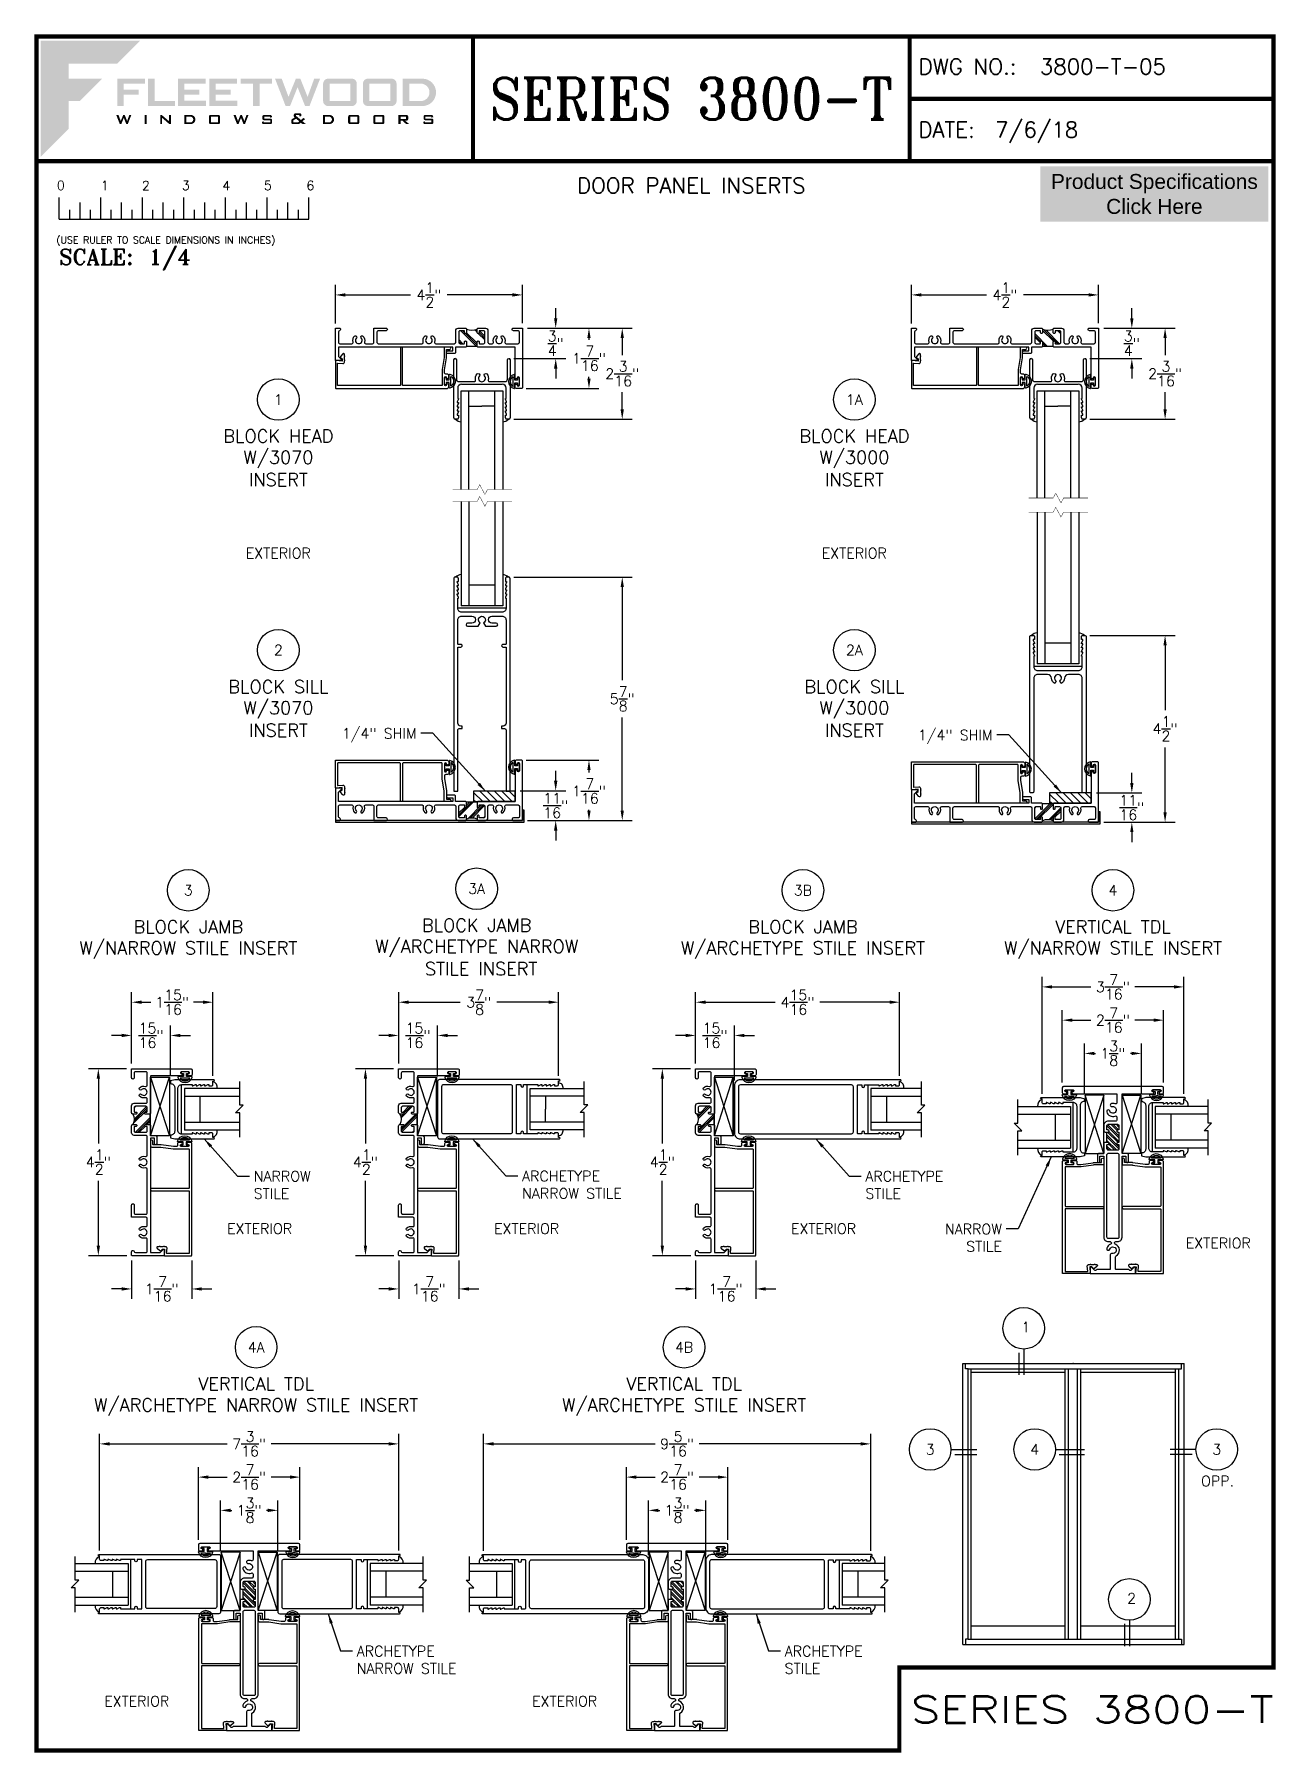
# Paper-space layout 'QUARTER SCALE' of a CAD drawing. Extents: x 0.3 to 7.8, y 0 to 10.3.
# The model-space entities are those that its viewports show. They can reach past a viewport. Long polylines and large blocks are cut down to what shows.
import ezdxf
from ezdxf.enums import TextEntityAlignment as Align

# ---------------------------------------------------------------- set-up
doc = ezdxf.new("R2010")
doc.units = 0
doc.header["$MEASUREMENT"] = 0
doc.layers.get('0').update_dxf_attribs({"linetype": 'CONTINUOUS'})
doc.layers.get('Defpoints').update_dxf_attribs({"linetype": 'CONTINUOUS'})
for name, color, linetype in [('Ballons', 7, 'CONTINUOUS'), ('DIM', 7, 'CONTINUOUS'), ('ELEV_TEXT', 7, 'CONTINUOUS'), ('FRAME', 1, 'CONTINUOUS'), ('GEOMETRY', 1, 'CONTINUOUS'), ('GLASS', 7, 'CONTINUOUS'), ('GLASS-VINYL', 7, 'CONTINUOUS'), ('MISC.', 7, 'CONTINUOUS'), ('SASH', 5, 'CONTINUOUS'), ('SETTING BLOCKS', 7, 'CONTINUOUS'), ('TEXT', 7, 'CONTINUOUS'), ('TITLE_BLOCK', 7, 'CONTINUOUS'), ('VENT', 5, 'CONTINUOUS')]:
    doc.layers.add(name, color=color, linetype=linetype)
doc.layers.add('vp', color=40, linetype='CONTINUOUS', plot=False)
doc.layers.get('vp').off()
doc.styles.add('ROMANS', font='romans')
doc.styles.add('ROMANT', font='romant')
doc.styles.add('SIMPLEX-050', font='simplex.shx', dxfattribs={"height": 0.05})
doc.styles.add('SIMPLEX-094', font='simplex.shx', dxfattribs={"height": 0.094})
doc.styles.get("Standard").update_dxf_attribs({"font": 'simplex.shx'})
doc.dimstyles.new('QUARTER SCALE', dxfattribs={"dimtxt": 0.0625, "dimasz": 0.06, "dimexe": 0.06, "dimexo": 0.031, "dimgap": 0.039, "dimtad": 0, "dimtih": 1, "dimtoh": 1, "dimdec": 4, "dimzin": 0, "dimdsep": 46, "dimlunit": 4, "dimtxsty": 'Standard', "dimcen": 0.09, "dimadec": 0, "dimazin": 0, "dimtfac": 1, "dimtdec": 4, "dimtofl": 0, "dimtmove": 0, "dimatfit": 3, "dimfxl": 0, "dimtolj": 1, "dimtzin": 0, "dimarcsym": 0})

psp = doc.layouts.new('QUARTER SCALE')

# ---------------------------------------------------------------- texts
at = {"layer": 'ELEV_TEXT', "color": 7}
for s, p in [('1', (6.235201, 2.51637)), ('OPP.', (7.315375, 1.590124)), ('2', (6.870718, 0.884857))]:
    psp.add_text(s, height=0.0625, dxfattribs=at).set_placement(p)
for s, p in [('3', (5.686564, 1.811427)), ('4', (6.315147, 1.811427)), ('3', (7.40959, 1.811427))]:
    psp.add_text(s, height=0.0625, dxfattribs=at).set_placement(p, align=Align.MIDDLE_CENTER)
at = {"layer": 'TEXT'}
for p in [(1.571742, 7.172264), (5.035168, 7.172264), (1.459189, 3.10845), (3.065004, 3.10845), (4.849997, 3.10845), (7.223546, 3.021452), (0.720412, 0.265541), (3.29339, 0.265541)]:
    psp.add_text('EXTERIOR', height=0.0625, dxfattribs=at).set_placement(p)
for s, insert, char_height, width, attachment_point in [('DOOR PANEL INSERTS', (4.2505, 9.415249), 0.094, 2.625, 5), ('1/4" SHIM', (2.598787, 6.150187), 0.0625, 0.93154762, 3), ('1/4" SHIM', (6.062213, 6.140187), 0.0625, 0.93154762, 3), ('NARROW\\PSTILE', (1.619205, 3.486215), 0.0625, 0.93154762, 1), ('ARCHETYPE\\PNARROW STILE', (3.232685, 3.487259), 0.0625, 0.93154762, 1), ('ARCHETYPE\\PSTILE', (5.296666, 3.486215), 0.0625, 0.93154762, 1), ('NARROW\\PSTILE', (6.117825, 3.168371), 0.0625, 0.93154762, 3), ('ARCHETYPE\\PNARROW STILE', (2.238598, 0.629165), 0.0625, 0.93154762, 1), ('ARCHETYPE\\PSTILE', (4.811576, 0.629165), 0.0625, 0.93154762, 1)]:
    psp.add_mtext(s, dxfattribs=dict(at, insert=insert, char_height=char_height, width=width, attachment_point=attachment_point))
at = {"layer": 'TEXT', "color": 5, "insert": (7.034617, 9.363923), "char_height": 0.09, "width": 1.33901615, "attachment_point": 5}
psp.add_mtext('{\\fArial|b0|i0|c0|p34;Product Specifications\\PClick Here}', dxfattribs=at)

msp = doc.modelspace()

# ---------------------------------------------------------------- blocks, each defined once
blk = doc.blocks.new('*D12')
at = {"layer": 'Defpoints', "color": 0}
for p in [(6.957, 4.194), (6.614, 3.921), (6.957, 3.921)]:
    blk.add_point(p, dxfattribs=at)
at = {"layer": 'DIM', "color": 0, "lineweight": -2}
for p, q in [((6.614, 3.952), (6.614, 4.254)), ((6.957, 3.952), (6.957, 4.254)), ((6.674, 4.194), (6.681, 4.194)), ((6.897, 4.194), (6.89, 4.194))]:
    blk.add_line(p, q, dxfattribs=at)
at = {"layer": 'DIM', "color": 0}
for points in [[(6.674, 4.204), (6.674, 4.184), (6.614, 4.194)], [(6.897, 4.204), (6.897, 4.184), (6.957, 4.194)]]:
    blk.add_solid(points, dxfattribs=at)
at = {"layer": 'DIM', "color": 0, "insert": (6.785, 4.194), "char_height": 0.0625, "attachment_point": 5}
blk.add_mtext('\\A1;1{\\H1.000000x;\\S3/8;}"', dxfattribs=at)
blk = doc.blocks.new('*D13')
at = {"layer": 'Defpoints', "color": 0}
for p in [(7.212, 4.594), (6.359, 3.92), (7.212, 3.92)]:
    blk.add_point(p, dxfattribs=at)
at = {"layer": 'DIM', "color": 0, "lineweight": -2}
for p, q in [((6.359, 3.951), (6.359, 4.654)), ((7.212, 3.951), (7.212, 4.654)), ((6.419, 4.594), (6.653, 4.594)), ((7.152, 4.594), (6.918, 4.594))]:
    blk.add_line(p, q, dxfattribs=at)
at = {"layer": 'DIM', "color": 0}
for points in [[(6.419, 4.604), (6.419, 4.584), (6.359, 4.594)], [(7.152, 4.604), (7.152, 4.584), (7.212, 4.594)]]:
    blk.add_solid(points, dxfattribs=at)
at = {"layer": 'DIM', "color": 0, "insert": (6.785, 4.594), "char_height": 0.0625, "attachment_point": 5}
blk.add_mtext('\\A1;3{\\H1.000000x;\\S7/16;}"', dxfattribs=at)
blk = doc.blocks.new('*D14')
at = {"layer": 'Defpoints', "color": 0}
for p in [(7.09, 4.394), (6.481, 3.987), (7.09, 3.987)]:
    blk.add_point(p, dxfattribs=at)
at = {"layer": 'DIM', "color": 0, "lineweight": -2}
for p, q in [((6.481, 4.018), (6.481, 4.454)), ((7.09, 4.018), (7.09, 4.454)), ((6.541, 4.394), (6.653, 4.394)), ((7.03, 4.394), (6.918, 4.394))]:
    blk.add_line(p, q, dxfattribs=at)
at = {"layer": 'DIM', "color": 0}
for points in [[(6.541, 4.404), (6.541, 4.384), (6.481, 4.394)], [(7.03, 4.404), (7.03, 4.384), (7.09, 4.394)]]:
    blk.add_solid(points, dxfattribs=at)
at = {"layer": 'DIM', "color": 0, "insert": (6.785, 4.394), "char_height": 0.0625, "attachment_point": 5}
blk.add_mtext('\\A1;2{\\H1.000000x;\\S7/16;}"', dxfattribs=at)
blk = doc.blocks.new('sectball')
blk.add_circle((0, 0), 0.125)
blk.add_attdef('NO', text='', height=0.062).set_placement((0, 0), align=Align.MIDDLE_CENTER)
for tag, p in [('LINE1', (0, -0.259)), ('LINE2', (0, -0.386)), ('LINE3', (0, -0.521))]:
    blk.add_attdef(tag, text='', height=0.078).set_placement(p, align=Align.CENTER)
blk = doc.blocks.new('*D15')
at = {"layer": 'Defpoints', "color": 0}
for p in [(1.119, 4.302), (0.885, 4.102), (1.119, 4.029)]:
    blk.add_point(p, dxfattribs=at)
at = {"layer": 'DIM', "color": 0, "lineweight": -2}
for p, q in [((0.885, 4.133), (0.885, 4.362)), ((1.119, 4.06), (1.119, 4.362)), ((0.825, 4.302), (0.765, 4.302)), ((1.179, 4.302), (1.239, 4.302))]:
    blk.add_line(p, q, dxfattribs=at)
at = {"layer": 'DIM', "color": 0}
for points in [[(0.825, 4.312), (0.825, 4.292), (0.885, 4.302)], [(1.179, 4.312), (1.179, 4.292), (1.119, 4.302)]]:
    blk.add_solid(points, dxfattribs=at)
at = {"layer": 'DIM', "color": 0, "insert": (1.002, 4.302), "char_height": 0.0625, "attachment_point": 5}
blk.add_mtext('\\A1;{\\H1.000000x;\\S15/16;}"', dxfattribs=at)
blk = doc.blocks.new('*D16')
at = {"layer": 'Defpoints', "color": 0}
for p in [(1.374, 4.502), (0.885, 4.102), (1.374, 4.028)]:
    blk.add_point(p, dxfattribs=at)
at = {"layer": 'DIM', "color": 0, "lineweight": -2}
for p, q in [((0.885, 4.133), (0.885, 4.562)), ((1.374, 4.059), (1.374, 4.562)), ((0.945, 4.502), (1.001, 4.502)), ((1.314, 4.502), (1.258, 4.502))]:
    blk.add_line(p, q, dxfattribs=at)
at = {"layer": 'DIM', "color": 0}
for points in [[(0.945, 4.512), (0.945, 4.492), (0.885, 4.502)], [(1.314, 4.512), (1.314, 4.492), (1.374, 4.502)]]:
    blk.add_solid(points, dxfattribs=at)
at = {"layer": 'DIM', "color": 0, "insert": (1.129, 4.502), "char_height": 0.0625, "attachment_point": 5}
blk.add_mtext('\\A1;1{\\H1.000000x;\\S15/16;}"', dxfattribs=at)
blk = doc.blocks.new('*D17')
at = {"layer": 'Defpoints', "color": 0}
for p in [(4.51, 4.302), (4.276, 4.102), (4.51, 4.001)]:
    blk.add_point(p, dxfattribs=at)
at = {"layer": 'DIM', "color": 0, "lineweight": -2}
for p, q in [((4.276, 4.133), (4.276, 4.362)), ((4.51, 4.032), (4.51, 4.362)), ((4.216, 4.302), (4.156, 4.302)), ((4.57, 4.302), (4.63, 4.302))]:
    blk.add_line(p, q, dxfattribs=at)
at = {"layer": 'DIM', "color": 0}
for points in [[(4.216, 4.312), (4.216, 4.292), (4.276, 4.302)], [(4.57, 4.312), (4.57, 4.292), (4.51, 4.302)]]:
    blk.add_solid(points, dxfattribs=at)
at = {"layer": 'DIM', "color": 0, "insert": (4.393, 4.302), "char_height": 0.0625, "attachment_point": 5}
blk.add_mtext('\\A1;{\\H1.000000x;\\S15/16;}"', dxfattribs=at)
blk = doc.blocks.new('*D18')
at = {"layer": 'Defpoints', "color": 0}
for p in [(5.502, 4.502), (4.276, 4.102), (5.502, 4.028)]:
    blk.add_point(p, dxfattribs=at)
at = {"layer": 'DIM', "color": 0, "lineweight": -2}
for p, q in [((4.276, 4.133), (4.276, 4.562)), ((5.502, 4.059), (5.502, 4.562)), ((4.336, 4.502), (4.755, 4.502)), ((5.442, 4.502), (5.023, 4.502))]:
    blk.add_line(p, q, dxfattribs=at)
at = {"layer": 'DIM', "color": 0}
for points in [[(4.336, 4.512), (4.336, 4.492), (4.276, 4.502)], [(5.442, 4.512), (5.442, 4.492), (5.502, 4.502)]]:
    blk.add_solid(points, dxfattribs=at)
at = {"layer": 'DIM', "color": 0, "insert": (4.889, 4.502), "char_height": 0.0625, "attachment_point": 5}
blk.add_mtext('\\A1;4{\\H1.000000x;\\S15/16;}"', dxfattribs=at)
blk = doc.blocks.new('*D19')
at = {"layer": 'Defpoints', "color": 0}
for p in [(4.276, 2.98), (4.638, 2.98), (4.276, 2.777)]:
    blk.add_point(p, dxfattribs=at)
at = {"layer": 'DIM', "color": 0, "lineweight": -2}
for p, q in [((4.276, 2.949), (4.276, 2.717)), ((4.638, 2.949), (4.638, 2.717)), ((4.216, 2.777), (4.156, 2.777)), ((4.698, 2.777), (4.758, 2.777))]:
    blk.add_line(p, q, dxfattribs=at)
at = {"layer": 'DIM', "color": 0}
for points in [[(4.216, 2.787), (4.216, 2.767), (4.276, 2.777)], [(4.698, 2.787), (4.698, 2.767), (4.638, 2.777)]]:
    blk.add_solid(points, dxfattribs=at)
at = {"layer": 'DIM', "color": 0, "insert": (4.457, 2.777), "char_height": 0.0625, "attachment_point": 5}
blk.add_mtext('\\A1;1{\\H1.000000x;\\S7/16;}"', dxfattribs=at)
blk = doc.blocks.new('*D20')
at = {"layer": 'Defpoints', "color": 0}
for p in [(4.076, 4.102), (4.276, 4.102), (4.278, 2.977)]:
    blk.add_point(p, dxfattribs=at)
at = {"layer": 'DIM', "color": 0, "lineweight": -2}
for p, q in [((4.245, 4.102), (4.016, 4.102)), ((4.076, 4.042), (4.076, 3.652)), ((4.076, 3.037), (4.076, 3.428)), ((4.247, 2.977), (4.016, 2.977))]:
    blk.add_line(p, q, dxfattribs=at)
at = {"layer": 'DIM', "color": 0}
for points in [[(4.066, 4.042), (4.086, 4.042), (4.076, 4.102)], [(4.066, 3.037), (4.086, 3.037), (4.076, 2.977)]]:
    blk.add_solid(points, dxfattribs=at)
at = {"layer": 'DIM', "color": 0, "insert": (4.076, 3.54), "char_height": 0.0625, "attachment_point": 5}
blk.add_mtext('\\A1;4{\\H1.000000x;\\S1/2;}"', dxfattribs=at)
blk = doc.blocks.new('*D21')
at = {"layer": 'Defpoints', "color": 0}
for p in [(4.337, 1.445), (3.993, 1.144), (4.337, 1.144)]:
    blk.add_point(p, dxfattribs=at)
at = {"layer": 'DIM', "color": 0, "lineweight": -2}
for p, q in [((3.993, 1.175), (3.993, 1.505)), ((4.337, 1.175), (4.337, 1.505)), ((4.053, 1.445), (4.061, 1.445)), ((4.277, 1.445), (4.269, 1.445))]:
    blk.add_line(p, q, dxfattribs=at)
at = {"layer": 'DIM', "color": 0}
for points in [[(4.053, 1.455), (4.053, 1.435), (3.993, 1.445)], [(4.277, 1.455), (4.277, 1.435), (4.337, 1.445)]]:
    blk.add_solid(points, dxfattribs=at)
at = {"layer": 'DIM', "color": 0, "insert": (4.165, 1.445), "char_height": 0.0625, "attachment_point": 5}
blk.add_mtext('\\A1;1{\\H1.000000x;\\S3/8;}"', dxfattribs=at)
blk = doc.blocks.new('*D22')
at = {"layer": 'Defpoints', "color": 0}
for p in [(5.329, 1.845), (3.001, 1.171), (5.329, 1.171)]:
    blk.add_point(p, dxfattribs=at)
at = {"layer": 'DIM', "color": 0, "lineweight": -2}
for p, q in [((3.001, 1.202), (3.001, 1.905)), ((5.329, 1.202), (5.329, 1.905)), ((3.061, 1.845), (4.032, 1.845)), ((5.269, 1.845), (4.298, 1.845))]:
    blk.add_line(p, q, dxfattribs=at)
at = {"layer": 'DIM', "color": 0}
for points in [[(3.061, 1.855), (3.061, 1.835), (3.001, 1.845)], [(5.269, 1.855), (5.269, 1.835), (5.329, 1.845)]]:
    blk.add_solid(points, dxfattribs=at)
at = {"layer": 'DIM', "color": 0, "insert": (4.165, 1.845), "char_height": 0.0625, "attachment_point": 5}
blk.add_mtext('\\A1;9{\\H1.000000x;\\S5/16;}"', dxfattribs=at)
blk = doc.blocks.new('*D23')
at = {"layer": 'Defpoints', "color": 0}
for p in [(4.47, 1.645), (3.86, 1.237), (4.47, 1.237)]:
    blk.add_point(p, dxfattribs=at)
at = {"layer": 'DIM', "color": 0, "lineweight": -2}
for p, q in [((3.86, 1.268), (3.86, 1.705)), ((4.47, 1.268), (4.47, 1.705)), ((3.92, 1.645), (4.032, 1.645)), ((4.41, 1.645), (4.298, 1.645))]:
    blk.add_line(p, q, dxfattribs=at)
at = {"layer": 'DIM', "color": 0}
for points in [[(3.92, 1.655), (3.92, 1.635), (3.86, 1.645)], [(4.41, 1.655), (4.41, 1.635), (4.47, 1.645)]]:
    blk.add_solid(points, dxfattribs=at)
at = {"layer": 'DIM', "color": 0, "insert": (4.165, 1.645), "char_height": 0.0625, "attachment_point": 5}
blk.add_mtext('\\A1;2{\\H1.000000x;\\S7/16;}"', dxfattribs=at)
blk = doc.blocks.new('*D24')
at = {"layer": 'Defpoints', "color": 0}
for p in [(3.227, 5.959), (3.235, 5.595), (3.635, 5.595)]:
    blk.add_point(p, dxfattribs=at)
at = {"layer": 'DIM', "color": 0, "lineweight": -2}
for p, q in [((3.258, 5.959), (3.695, 5.959)), ((3.635, 5.899), (3.635, 5.884)), ((3.266, 5.595), (3.695, 5.595)), ((3.635, 5.655), (3.635, 5.66))]:
    blk.add_line(p, q, dxfattribs=at)
at = {"layer": 'DIM', "color": 0}
for points in [[(3.625, 5.899), (3.645, 5.899), (3.635, 5.959)], [(3.625, 5.655), (3.645, 5.655), (3.635, 5.595)]]:
    blk.add_solid(points, dxfattribs=at)
at = {"layer": 'DIM', "color": 0, "insert": (3.635, 5.772), "char_height": 0.0625, "attachment_point": 5}
blk.add_mtext('\\A1;1{\\H1.000000x;\\S7/16;}"', dxfattribs=at)
blk = doc.blocks.new('*D25')
at = {"layer": 'Defpoints', "color": 0}
for p in [(3.191, 5.774), (3.435, 5.774), (3.235, 5.595)]:
    blk.add_point(p, dxfattribs=at)
at = {"layer": 'DIM', "color": 0, "lineweight": -2}
for p, q in [((3.435, 5.834), (3.435, 5.894)), ((3.222, 5.774), (3.495, 5.774)), ((3.266, 5.595), (3.495, 5.595)), ((3.435, 5.535), (3.435, 5.475))]:
    blk.add_line(p, q, dxfattribs=at)
at = {"layer": 'DIM', "color": 0}
for points in [[(3.425, 5.834), (3.445, 5.834), (3.435, 5.774)], [(3.425, 5.535), (3.445, 5.535), (3.435, 5.595)]]:
    blk.add_solid(points, dxfattribs=at)
at = {"layer": 'DIM', "color": 0, "insert": (3.435, 5.685), "char_height": 0.0625, "attachment_point": 5}
blk.add_mtext('\\A1;{\\H1x;\\S11/16;}"', dxfattribs=at)
blk = doc.blocks.new('*D26')
at = {"layer": 'Defpoints', "color": 0}
for p in [(3.153, 7.059), (3.835, 7.059), (3.235, 5.595)]:
    blk.add_point(p, dxfattribs=at)
at = {"layer": 'DIM', "color": 0, "lineweight": -2}
for p, q in [((3.184, 7.059), (3.895, 7.059)), ((3.835, 6.999), (3.835, 6.439)), ((3.835, 5.655), (3.835, 6.215)), ((3.266, 5.595), (3.895, 5.595))]:
    blk.add_line(p, q, dxfattribs=at)
at = {"layer": 'DIM', "color": 0}
for points in [[(3.825, 6.999), (3.845, 6.999), (3.835, 7.059)], [(3.825, 5.655), (3.845, 5.655), (3.835, 5.595)]]:
    blk.add_solid(points, dxfattribs=at)
at = {"layer": 'DIM', "color": 0, "insert": (3.835, 6.327), "char_height": 0.0625, "attachment_point": 5}
blk.add_mtext('\\A1;5{\\H1.000000x;\\S7/8;}"', dxfattribs=at)
blk = doc.blocks.new('*D32')
at = {"layer": 'Defpoints', "color": 0}
for p in [(2.291, 4.102), (2.491, 4.102), (2.493, 2.977)]:
    blk.add_point(p, dxfattribs=at)
at = {"layer": 'DIM', "color": 0, "lineweight": -2}
for p, q in [((2.46, 4.102), (2.231, 4.102)), ((2.291, 4.042), (2.291, 3.652)), ((2.291, 3.037), (2.291, 3.428)), ((2.462, 2.977), (2.231, 2.977))]:
    blk.add_line(p, q, dxfattribs=at)
at = {"layer": 'DIM', "color": 0}
for points in [[(2.281, 4.042), (2.301, 4.042), (2.291, 4.102)], [(2.281, 3.037), (2.301, 3.037), (2.291, 2.977)]]:
    blk.add_solid(points, dxfattribs=at)
at = {"layer": 'DIM', "color": 0, "insert": (2.291, 3.54), "char_height": 0.0625, "attachment_point": 5}
blk.add_mtext('\\A1;4{\\H1.000000x;\\S1/2;}"', dxfattribs=at)
blk = doc.blocks.new('*D31')
at = {"layer": 'Defpoints', "color": 0}
for p in [(3.452, 4.502), (2.491, 4.102), (3.452, 4.029)]:
    blk.add_point(p, dxfattribs=at)
at = {"layer": 'DIM', "color": 0, "lineweight": -2}
for p, q in [((2.491, 4.133), (2.491, 4.562)), ((3.452, 4.06), (3.452, 4.562)), ((2.551, 4.502), (2.861, 4.502)), ((3.392, 4.502), (3.082, 4.502))]:
    blk.add_line(p, q, dxfattribs=at)
at = {"layer": 'DIM', "color": 0}
for points in [[(2.551, 4.512), (2.551, 4.492), (2.491, 4.502)], [(3.392, 4.512), (3.392, 4.492), (3.452, 4.502)]]:
    blk.add_solid(points, dxfattribs=at)
at = {"layer": 'DIM', "color": 0, "insert": (2.972, 4.502), "char_height": 0.0625, "attachment_point": 5}
blk.add_mtext('\\A1;3{\\H1.000000x;\\S7/8;}"', dxfattribs=at)
blk = doc.blocks.new('*D30')
at = {"layer": 'Defpoints', "color": 0}
for p in [(2.725, 4.302), (2.491, 4.102), (2.725, 4.025)]:
    blk.add_point(p, dxfattribs=at)
at = {"layer": 'DIM', "color": 0, "lineweight": -2}
for p, q in [((2.491, 4.133), (2.491, 4.362)), ((2.725, 4.056), (2.725, 4.362)), ((2.431, 4.302), (2.371, 4.302)), ((2.785, 4.302), (2.845, 4.302))]:
    blk.add_line(p, q, dxfattribs=at)
at = {"layer": 'DIM', "color": 0}
for points in [[(2.431, 4.312), (2.431, 4.292), (2.491, 4.302)], [(2.785, 4.312), (2.785, 4.292), (2.725, 4.302)]]:
    blk.add_solid(points, dxfattribs=at)
at = {"layer": 'DIM', "color": 0, "insert": (2.607, 4.302), "char_height": 0.0625, "attachment_point": 5}
blk.add_mtext('\\A1;{\\H1.000000x;\\S15/16;}"', dxfattribs=at)
blk = doc.blocks.new('Quarter')
for p, q in [((0.137, -0.35), (0.137, -0.219)), ((0.2, -0.35), (0.2, -0.294)), ((0.262, -0.35), (0.262, -0.249)), ((0.325, -0.35), (0.325, -0.294)), ((0.387, -0.35), (0.387, -0.219)), ((0.45, -0.35), (0.45, -0.294)), ((0.512, -0.35), (0.512, -0.249)), ((0.575, -0.35), (0.575, -0.294)), ((0.637, -0.35), (0.637, -0.219)), ((0.7, -0.35), (0.7, -0.294)), ((0.762, -0.35), (0.762, -0.249)), ((0.825, -0.35), (0.825, -0.294)), ((0.887, -0.35), (0.887, -0.219)), ((0.95, -0.35), (0.95, -0.294)), ((1.012, -0.35), (1.012, -0.249)), ((1.075, -0.35), (1.075, -0.294)), ((1.137, -0.35), (1.137, -0.219)), ((1.2, -0.35), (1.2, -0.294)), ((1.262, -0.35), (1.262, -0.249)), ((1.325, -0.35), (1.325, -0.294)), ((1.387, -0.35), (1.387, -0.219)), ((1.45, -0.35), (1.45, -0.294)), ((1.512, -0.35), (1.512, -0.249)), ((1.575, -0.35), (1.575, -0.294)), ((1.637, -0.35), (1.637, -0.219)), ((0.137, -0.35), (1.637, -0.35))]:
    blk.add_line(p, q)
for s, p in [('0', (0.123, -0.174)), ('1', (0.387, -0.174)), ('2', (0.634, -0.175)), ('3', (0.874, -0.174)), ('4', (1.118, -0.175)), ('5', (1.368, -0.174)), ('6', (1.623, -0.174))]:
    blk.add_text(s, height=0.055).set_placement(p)
at = {"style": 'ROMANS'}
blk.add_text('(USE RULER TO SCALE DIMENSIONS IN INCHES)', height=0.04115, dxfattribs=at).set_placement((0.12, -0.495))
blk = doc.blocks.new('Fleetwood_Logo_6-10-15')
h = blk.add_hatch(color=154)
h.dxf.hatch_style = 1
h.paths.add_polyline_path([(0.2526, -0.0017), (0.0019, -0.0017), (0.0019, -0.2942), (0.0725, -0.2236), (0.0725, -0.1535), (0.1007, -0.1535), (0.1567, -0.0976), (0.0725, -0.0976), (0.0725, -0.0596), (0.1946, -0.0596)])
h = blk.add_hatch(color=251)
h.dxf.hatch_style = 1
h.paths.add_polyline_path([(0.2487, -0.1256), (0.2112, -0.1256), (0.2112, -0.1102), (0.2647, -0.1102), (0.2647, -0.0976), (0.1946, -0.0976), (0.1946, -0.1667), (0.2112, -0.1667), (0.2112, -0.1377), (0.2487, -0.1377)])
h = blk.add_hatch(color=251)
h.dxf.hatch_style = 1
h.paths.add_polyline_path([(0.2886, -0.0976), (0.272, -0.0976), (0.272, -0.1667), (0.3401, -0.1667), (0.3401, -0.1535), (0.2886, -0.1535)])
h = blk.add_hatch(color=251)
h.dxf.hatch_style = 1
h.paths.add_polyline_path([(0.4175, -0.0976), (0.3474, -0.0976), (0.3474, -0.1667), (0.4185, -0.1667), (0.4185, -0.1534), (0.364, -0.1534), (0.364, -0.1377), (0.4015, -0.1377), (0.4015, -0.1256), (0.364, -0.1256), (0.364, -0.1102), (0.4175, -0.1102)])
h = blk.add_hatch(color=251)
h.dxf.hatch_style = 1
h.paths.add_polyline_path([(0.4965, -0.0976), (0.4264, -0.0976), (0.4264, -0.1667), (0.4975, -0.1667), (0.4975, -0.1534), (0.443, -0.1534), (0.443, -0.1377), (0.4804, -0.1377), (0.4804, -0.1256), (0.443, -0.1256), (0.443, -0.1102), (0.4965, -0.1102)])
h = blk.add_hatch(color=251)
h.dxf.hatch_style = 1
h.paths.add_polyline_path([(0.5842, -0.0976), (0.5054, -0.0976), (0.5054, -0.1102), (0.5365, -0.1102), (0.5365, -0.1667), (0.5531, -0.1667), (0.5531, -0.1102), (0.5842, -0.1102)])
h = blk.add_hatch(color=251)
h.dxf.hatch_style = 1
h.paths.add_polyline_path([(0.6089, -0.0976), (0.5921, -0.0976), (0.6188, -0.1667), (0.63, -0.1667), (0.6489, -0.1192), (0.6679, -0.1667), (0.6789, -0.1667), (0.7056, -0.0976), (0.6908, -0.0976), (0.6742, -0.1433), (0.6558, -0.0976), (0.6446, -0.0976), (0.6261, -0.1433)])
h = blk.add_hatch(color=251)
h.dxf.hatch_style = 1
h.paths.add_polyline_path([(0.7853, -0.0976), (0.726, -0.0976, 0.414214), (0.7133, -0.1102), (0.7133, -0.154, 0.414214), (0.726, -0.1667), (0.7853, -0.1667, 0.414214), (0.798, -0.154), (0.798, -0.1102, 0.414214)])
h.paths.add_polyline_path([(0.7819, -0.1102), (0.7819, -0.154), (0.7294, -0.154), (0.7294, -0.1102)], flags=16)
h = blk.add_hatch(color=251)
h.dxf.hatch_style = 1
h.paths.add_polyline_path([(0.8856, -0.0976), (0.8262, -0.0976, 0.414214), (0.8136, -0.1102), (0.8136, -0.154, 0.414214), (0.8262, -0.1667), (0.8856, -0.1667, 0.414214), (0.8982, -0.154), (0.8982, -0.1102, 0.414214)])
h.paths.add_polyline_path([(0.8822, -0.1102), (0.8822, -0.154), (0.8296, -0.154), (0.8296, -0.1102)], flags=16)
h = blk.add_hatch(color=251)
h.dxf.hatch_style = 1
h.paths.add_polyline_path([(0.9632, -0.0976), (0.914, -0.0976), (0.914, -0.1667), (0.9632, -0.1667, 1)])
h.paths.add_polyline_path([(0.9301, -0.1102), (0.9593, -0.1102, -1), (0.9593, -0.154), (0.9301, -0.154)], flags=16)
h = blk.add_hatch(color=7)
h.dxf.hatch_style = 1
h.paths.add_polyline_path([(0.2301, -0.1891), (0.2251, -0.1891), (0.2196, -0.2043), (0.2134, -0.1891), (0.2097, -0.1891), (0.2035, -0.2043), (0.1978, -0.1891), (0.1922, -0.1891), (0.2011, -0.2121), (0.2048, -0.2121), (0.2112, -0.1963), (0.2175, -0.2121), (0.2212, -0.2121)])
h = blk.add_hatch(color=7)
h.dxf.hatch_style = 1
h.paths.add_polyline_path([(0.2691, -0.1891), (0.2637, -0.1891), (0.2637, -0.2118), (0.2637, -0.2121), (0.2691, -0.2121)])
h = blk.add_hatch(color=7)
h.dxf.hatch_style = 1
h.paths.add_polyline_path([(0.3077, -0.1964), (0.3259, -0.2121), (0.3298, -0.2121), (0.3298, -0.1891), (0.325, -0.1891), (0.325, -0.2047), (0.3067, -0.1891), (0.3029, -0.1891), (0.3029, -0.2121), (0.3077, -0.2121)])
h = blk.add_hatch(color=7)
h.dxf.hatch_style = 1
h.paths.add_polyline_path([(0.3801, -0.1891), (0.3637, -0.1891), (0.3637, -0.2121), (0.3801, -0.2121, 1)])
h.paths.add_polyline_path([(0.3691, -0.2079), (0.3691, -0.1933), (0.3788, -0.1933, -1), (0.3788, -0.2079)], flags=16)
h = blk.add_hatch(color=7)
h.dxf.hatch_style = 1
h.paths.add_polyline_path([(0.4537, -0.2079), (0.4537, -0.1933, 0.414214), (0.4495, -0.1891), (0.4297, -0.1891, 0.414214), (0.4255, -0.1933), (0.4255, -0.2079, 0.414214), (0.4297, -0.2121), (0.4495, -0.2121, 0.414214)])
h.paths.add_polyline_path([(0.4308, -0.2079), (0.4308, -0.1933), (0.4484, -0.1933), (0.4484, -0.2079)], flags=16)
h = blk.add_hatch(color=7)
h.dxf.hatch_style = 1
h.paths.add_polyline_path([(0.5253, -0.1891), (0.5203, -0.1891), (0.5148, -0.2043), (0.5087, -0.1891), (0.5049, -0.1891), (0.4988, -0.2043), (0.493, -0.1891), (0.4874, -0.1891), (0.4963, -0.2121), (0.5001, -0.2121), (0.5064, -0.1963), (0.5127, -0.2121), (0.5164, -0.2121)])
h = blk.add_hatch(color=7)
h.dxf.hatch_style = 1
h.paths.add_polyline_path([(0.5801, -0.1891), (0.5643, -0.1891, 0.414214), (0.56, -0.1933), (0.56, -0.1981, 0.414214), (0.5643, -0.2024), (0.58, -0.2024), (0.58, -0.2078), (0.5637, -0.2078), (0.5637, -0.2052), (0.5591, -0.2062), (0.5591, -0.2078, 0.414214), (0.5634, -0.2121), (0.5805, -0.2121, 0.414214), (0.5848, -0.2078), (0.5848, -0.2024, 0.414214), (0.5805, -0.1982), (0.5648, -0.1982), (0.5648, -0.193), (0.5798, -0.193), (0.5798, -0.1958), (0.5843, -0.1948), (0.5843, -0.1933, 0.414214)])
h = blk.add_hatch(color=7)
h.dxf.hatch_style = 1
h.paths.add_polyline_path([(0.645, -0.1913, -0.222262), (0.6447, -0.1906), (0.6447, -0.1892), (0.6535, -0.1892), (0.6535, -0.193), (0.6587, -0.1918), (0.6587, -0.189, 0.414214), (0.6544, -0.1847), (0.6437, -0.1847, 0.414214), (0.6394, -0.189), (0.6394, -0.1922, 0.222262), (0.6407, -0.1948), (0.6415, -0.1955), (0.6345, -0.1998, 0.260684), (0.6329, -0.2027), (0.6329, -0.2078, 0.414214), (0.6372, -0.2121), (0.6514, -0.2121, 0.17577), (0.6536, -0.2113), (0.657, -0.2085), (0.6614, -0.2121), (0.6699, -0.2121), (0.6613, -0.2049), (0.6676, -0.1997), (0.6637, -0.1964), (0.6574, -0.2017)])
h.paths.add_polyline_path([(0.6532, -0.2052), (0.6509, -0.2072, -0.17577), (0.6502, -0.2074), (0.6382, -0.2074), (0.6382, -0.2033, -0.260684), (0.6387, -0.2025), (0.6451, -0.1985)], flags=16)
h = blk.add_hatch(color=7)
h.dxf.hatch_style = 1
h.paths.add_polyline_path([(0.7294, -0.1891), (0.713, -0.1891), (0.713, -0.2121), (0.7294, -0.2121, 1)])
h.paths.add_polyline_path([(0.7184, -0.2079), (0.7184, -0.1933), (0.7281, -0.1933, -1), (0.7281, -0.2079)], flags=16)
h = blk.add_hatch(color=7)
h.dxf.hatch_style = 1
h.paths.add_polyline_path([(0.8045, -0.2079), (0.8045, -0.1933, 0.414214), (0.8003, -0.1891), (0.7805, -0.1891, 0.414214), (0.7763, -0.1933), (0.7763, -0.2079, 0.414214), (0.7805, -0.2121), (0.8003, -0.2121, 0.414214)])
h.paths.add_polyline_path([(0.7816, -0.2079), (0.7816, -0.1933), (0.7992, -0.1933), (0.7992, -0.2079)], flags=16)
h = blk.add_hatch(color=7)
h.dxf.hatch_style = 1
h.paths.add_polyline_path([(0.8678, -0.2079), (0.8678, -0.1933, 0.414214), (0.8636, -0.1891), (0.8438, -0.1891, 0.414214), (0.8396, -0.1933), (0.8396, -0.2079, 0.414214), (0.8438, -0.2121), (0.8636, -0.2121, 0.414214)])
h.paths.add_polyline_path([(0.8449, -0.2079), (0.8449, -0.1933), (0.8624, -0.1933), (0.8624, -0.2079)], flags=16)
h = blk.add_hatch(color=7)
h.dxf.hatch_style = 1
h.paths.add_polyline_path([(0.9277, -0.1993), (0.9277, -0.1933, 0.414214), (0.9235, -0.1891), (0.9028, -0.1891), (0.9028, -0.2121), (0.9082, -0.2121), (0.9082, -0.2035), (0.9131, -0.2035), (0.9224, -0.2121), (0.9303, -0.2121), (0.9197, -0.2035), (0.9235, -0.2035, 0.414214)])
h.paths.add_polyline_path([(0.9082, -0.1993), (0.9082, -0.1933), (0.9214, -0.1933, -0.414214), (0.9224, -0.1943), (0.9224, -0.1983, -0.414214), (0.9214, -0.1993)], flags=16)
h = blk.add_hatch(color=7)
h.dxf.hatch_style = 1
h.paths.add_polyline_path([(0.9867, -0.1982), (0.971, -0.1982), (0.971, -0.193), (0.9859, -0.193), (0.9859, -0.1958), (0.9905, -0.1948), (0.9905, -0.1933, 0.414214), (0.9863, -0.1891), (0.9705, -0.1891, 0.414214), (0.9662, -0.1933), (0.9662, -0.1981, 0.414214), (0.9705, -0.2024), (0.9862, -0.2024), (0.9862, -0.2078), (0.9699, -0.2078), (0.9699, -0.2052), (0.9653, -0.2062), (0.9653, -0.2078, 0.414214), (0.9696, -0.2121), (0.9867, -0.2121, 0.414214), (0.991, -0.2078), (0.991, -0.2024, 0.414214)])
blk = doc.blocks.new('A-SIZE_P_QS')
at = {"const_width": 0.025}
blk.add_lwpolyline([(7.751, 0.5), (7.751, 10.312), (0.313, 10.312), (0.313, 0), (5.501, 0), (5.501, 0.5)], close=True, dxfattribs=at)
for points in [[(2.938, 10.312), (2.938, 9.562)], [(5.563, 10.312), (5.563, 9.562)], [(5.563, 9.937), (7.751, 9.937)], [(0.313, 9.562), (7.751, 9.562)]]:
    blk.add_lwpolyline(points, dxfattribs=at)
at = {"xscale": 2.387023416083395, "yscale": 2.387023416083395, "zscale": 2.387023416083395}
blk.add_blockref('Fleetwood_Logo_6-10-15', (0.334, 10.291), dxfattribs=at)
blk.add_blockref('Quarter', (0.313, 9.562))
at = {"style": 'SIMPLEX-094'}
for s, p in [('DWG NO.:', (5.617, 10.084)), ('DATE:', (5.616, 9.704))]:
    blk.add_text(s, height=0.094, dxfattribs=at).set_placement(p)
for tag, p, style in [('DWG_NO', (6.346, 10.084), 'SIMPLEX-094'), ('DATE', (6.077, 9.704), 'SIMPLEX-094'), ('SCALE', (0.988, 8.939), 'ROMANT')]:
    blk.add_attdef(tag, p, '', height=0.094, dxfattribs=dict(style=style))
for tag, height, style, width, p, p2 in [('DWG_NO_F', 0.094, 'SIMPLEX-094', 1.745692, (6.347, 10.084), (7.683, 10.084)), ('PRODUCT', 0.25, 'ROMANT', 1.349007, (3.038, 9.812), (5.463, 9.812)), ('PRODUCT', 0.16, 'SIMPLEX-050', 20.447274, (5.57, 0.167), (7.751, 0.167))]:
    blk.add_attdef(tag, text='', height=height, dxfattribs=dict(style=style, width=width)).set_placement(p, p2, align=Align.FIT)
at = {"layer": 'TITLE_BLOCK', "style": 'ROMANT'}
blk.add_text('SCALE:', height=0.094, dxfattribs=at).set_placement((0.449, 8.939))
blk = doc.blocks.new('*D78')
at = {"layer": 'Defpoints', "color": 0}
for p in [(3.235, 8.757), (2.11, 8.555), (3.235, 8.557)]:
    blk.add_point(p, dxfattribs=at)
at = {"layer": 'DIM', "color": 0, "lineweight": -2}
for p, q in [((2.11, 8.586), (2.11, 8.817)), ((3.235, 8.588), (3.235, 8.817)), ((2.17, 8.757), (2.562, 8.757)), ((3.175, 8.757), (2.783, 8.757))]:
    blk.add_line(p, q, dxfattribs=at)
at = {"layer": 'DIM', "color": 0}
for points in [[(2.17, 8.767), (2.17, 8.747), (2.11, 8.757)], [(3.175, 8.767), (3.175, 8.747), (3.235, 8.757)]]:
    blk.add_solid(points, dxfattribs=at)
at = {"layer": 'DIM', "color": 0, "insert": (2.673, 8.757), "char_height": 0.0625, "attachment_point": 5}
blk.add_mtext('\\A1;4{\\H1.000000x;\\S1/2;}"', dxfattribs=at)
blk = doc.blocks.new('*D79')
at = {"layer": 'Defpoints', "color": 0}
for p in [(6.699, 8.557), (6.616, 8.374), (6.899, 8.374)]:
    blk.add_point(p, dxfattribs=at)
at = {"layer": 'DIM', "color": 0, "lineweight": -2}
for p, q in [((6.899, 8.617), (6.899, 8.677)), ((6.73, 8.557), (6.959, 8.557)), ((6.647, 8.374), (6.959, 8.374)), ((6.899, 8.314), (6.899, 8.254))]:
    blk.add_line(p, q, dxfattribs=at)
at = {"layer": 'DIM', "color": 0}
for points in [[(6.889, 8.617), (6.909, 8.617), (6.899, 8.557)], [(6.889, 8.314), (6.909, 8.314), (6.899, 8.374)]]:
    blk.add_solid(points, dxfattribs=at)
at = {"layer": 'DIM', "color": 0, "insert": (6.899, 8.465), "char_height": 0.0625, "attachment_point": 5}
blk.add_mtext('\\A1;{\\H1x;\\S3/4;}"', dxfattribs=at)
blk = doc.blocks.new('*D80')
at = {"layer": 'Defpoints', "color": 0}
for p in [(6.699, 8.557), (6.616, 8.009), (7.099, 8.009)]:
    blk.add_point(p, dxfattribs=at)
at = {"layer": 'DIM', "color": 0, "lineweight": -2}
for p, q in [((6.73, 8.557), (7.159, 8.557)), ((7.099, 8.497), (7.099, 8.395)), ((7.099, 8.069), (7.099, 8.171)), ((6.647, 8.009), (7.159, 8.009))]:
    blk.add_line(p, q, dxfattribs=at)
at = {"layer": 'DIM', "color": 0}
for points in [[(7.089, 8.497), (7.109, 8.497), (7.099, 8.557)], [(7.089, 8.069), (7.109, 8.069), (7.099, 8.009)]]:
    blk.add_solid(points, dxfattribs=at)
at = {"layer": 'DIM', "color": 0, "insert": (7.099, 8.283), "char_height": 0.0625, "attachment_point": 5}
blk.add_mtext('\\A1;2{\\H1.000000x;\\S3/16;}"', dxfattribs=at)
blk = doc.blocks.new('*D81')
at = {"layer": 'Defpoints', "color": 0}
for p in [(3.235, 8.557), (3.153, 8.374), (3.435, 8.374)]:
    blk.add_point(p, dxfattribs=at)
at = {"layer": 'DIM', "color": 0, "lineweight": -2}
for p, q in [((3.435, 8.617), (3.435, 8.677)), ((3.266, 8.557), (3.495, 8.557)), ((3.184, 8.374), (3.495, 8.374)), ((3.435, 8.314), (3.435, 8.254))]:
    blk.add_line(p, q, dxfattribs=at)
at = {"layer": 'DIM', "color": 0}
for points in [[(3.425, 8.617), (3.445, 8.617), (3.435, 8.557)], [(3.425, 8.314), (3.445, 8.314), (3.435, 8.374)]]:
    blk.add_solid(points, dxfattribs=at)
at = {"layer": 'DIM', "color": 0, "insert": (3.435, 8.465), "char_height": 0.0625, "attachment_point": 5}
blk.add_mtext('\\A1;{\\H1x;\\S3/4;}"', dxfattribs=at)
blk = doc.blocks.new('*D82')
at = {"layer": 'Defpoints', "color": 0}
for p in [(3.235, 8.557), (3.153, 8.009), (3.835, 8.009)]:
    blk.add_point(p, dxfattribs=at)
at = {"layer": 'DIM', "color": 0, "lineweight": -2}
for p, q in [((3.266, 8.557), (3.895, 8.557)), ((3.835, 8.497), (3.835, 8.395)), ((3.835, 8.069), (3.835, 8.171)), ((3.184, 8.009), (3.895, 8.009))]:
    blk.add_line(p, q, dxfattribs=at)
at = {"layer": 'DIM', "color": 0}
for points in [[(3.825, 8.497), (3.845, 8.497), (3.835, 8.557)], [(3.825, 8.069), (3.845, 8.069), (3.835, 8.009)]]:
    blk.add_solid(points, dxfattribs=at)
at = {"layer": 'DIM', "color": 0, "insert": (3.835, 8.283), "char_height": 0.0625, "attachment_point": 5}
blk.add_mtext('\\A1;2{\\H1.000000x;\\S3/16;}"', dxfattribs=at)
blk = doc.blocks.new('*D83')
at = {"layer": 'Defpoints', "color": 0}
for p in [(3.235, 8.557), (3.227, 8.194), (3.635, 8.194)]:
    blk.add_point(p, dxfattribs=at)
at = {"layer": 'DIM', "color": 0, "lineweight": -2}
for p, q in [((3.266, 8.557), (3.695, 8.557)), ((3.635, 8.497), (3.635, 8.487)), ((3.258, 8.194), (3.695, 8.194)), ((3.635, 8.254), (3.635, 8.264))]:
    blk.add_line(p, q, dxfattribs=at)
at = {"layer": 'DIM', "color": 0}
for points in [[(3.625, 8.497), (3.645, 8.497), (3.635, 8.557)], [(3.625, 8.254), (3.645, 8.254), (3.635, 8.194)]]:
    blk.add_solid(points, dxfattribs=at)
at = {"layer": 'DIM', "color": 0, "insert": (3.635, 8.375), "char_height": 0.0625, "attachment_point": 5}
blk.add_mtext('\\A1;1{\\H1.000000x;\\S7/16;}"', dxfattribs=at)
blk = doc.blocks.new('*D84')
at = {"layer": 'Defpoints', "color": 0}
for p in [(6.699, 8.757), (5.574, 8.555), (6.699, 8.557)]:
    blk.add_point(p, dxfattribs=at)
at = {"layer": 'DIM', "color": 0, "lineweight": -2}
for p, q in [((5.574, 8.586), (5.574, 8.817)), ((6.699, 8.588), (6.699, 8.817)), ((5.634, 8.757), (6.026, 8.757)), ((6.639, 8.757), (6.247, 8.757))]:
    blk.add_line(p, q, dxfattribs=at)
at = {"layer": 'DIM', "color": 0}
for points in [[(5.634, 8.767), (5.634, 8.747), (5.574, 8.757)], [(6.639, 8.767), (6.639, 8.747), (6.699, 8.757)]]:
    blk.add_solid(points, dxfattribs=at)
at = {"layer": 'DIM', "color": 0, "insert": (6.136, 8.757), "char_height": 0.0625, "attachment_point": 5}
blk.add_mtext('\\A1;4{\\H1.000000x;\\S1/2;}"', dxfattribs=at)
blk = doc.blocks.new('*D85')
at = {"layer": 'Defpoints', "color": 0}
for p in [(6.655, 5.761), (6.899, 5.761), (6.699, 5.585)]:
    blk.add_point(p, dxfattribs=at)
at = {"layer": 'DIM', "color": 0, "lineweight": -2}
for p, q in [((6.899, 5.821), (6.899, 5.881)), ((6.686, 5.761), (6.959, 5.761)), ((6.73, 5.585), (6.959, 5.585)), ((6.899, 5.525), (6.899, 5.465))]:
    blk.add_line(p, q, dxfattribs=at)
at = {"layer": 'DIM', "color": 0}
for points in [[(6.889, 5.821), (6.909, 5.821), (6.899, 5.761)], [(6.889, 5.525), (6.909, 5.525), (6.899, 5.585)]]:
    blk.add_solid(points, dxfattribs=at)
at = {"layer": 'DIM', "color": 0, "insert": (6.899, 5.673), "char_height": 0.0625, "attachment_point": 5}
blk.add_mtext('\\A1;{\\H1x;\\S11/16;}"', dxfattribs=at)
blk = doc.blocks.new('*D86')
at = {"layer": 'Defpoints', "color": 0}
for p in [(6.616, 6.708), (7.099, 6.708), (6.699, 5.585)]:
    blk.add_point(p, dxfattribs=at)
at = {"layer": 'DIM', "color": 0, "lineweight": -2}
for p, q in [((6.647, 6.708), (7.159, 6.708)), ((7.099, 6.648), (7.099, 6.259)), ((7.099, 5.645), (7.099, 6.035)), ((6.73, 5.585), (7.159, 5.585))]:
    blk.add_line(p, q, dxfattribs=at)
at = {"layer": 'DIM', "color": 0}
for points in [[(7.089, 6.648), (7.109, 6.648), (7.099, 6.708)], [(7.089, 5.645), (7.109, 5.645), (7.099, 5.585)]]:
    blk.add_solid(points, dxfattribs=at)
at = {"layer": 'DIM', "color": 0, "insert": (7.099, 6.147), "char_height": 0.0625, "attachment_point": 5}
blk.add_mtext('\\A1;4{\\H1.000000x;\\S1/2;}"', dxfattribs=at)
blk = doc.blocks.new('*D87')
at = {"layer": 'Defpoints', "color": 0}
for p in [(0.685, 4.102), (0.885, 4.102), (0.888, 2.977)]:
    blk.add_point(p, dxfattribs=at)
at = {"layer": 'DIM', "color": 0, "lineweight": -2}
for p, q in [((0.854, 4.102), (0.625, 4.102)), ((0.685, 4.042), (0.685, 3.652)), ((0.685, 3.037), (0.685, 3.428)), ((0.857, 2.977), (0.625, 2.977))]:
    blk.add_line(p, q, dxfattribs=at)
at = {"layer": 'DIM', "color": 0}
for points in [[(0.675, 4.042), (0.695, 4.042), (0.685, 4.102)], [(0.675, 3.037), (0.695, 3.037), (0.685, 2.977)]]:
    blk.add_solid(points, dxfattribs=at)
at = {"layer": 'DIM', "color": 0, "insert": (0.685, 3.54), "char_height": 0.0625, "attachment_point": 5}
blk.add_mtext('\\A1;4{\\H1.000000x;\\S1/2;}"', dxfattribs=at)
blk = doc.blocks.new('*D88')
at = {"layer": 'Defpoints', "color": 0}
for p in [(0.885, 2.98), (1.247, 2.98), (0.885, 2.777)]:
    blk.add_point(p, dxfattribs=at)
at = {"layer": 'DIM', "color": 0, "lineweight": -2}
for p, q in [((0.885, 2.949), (0.885, 2.717)), ((1.247, 2.949), (1.247, 2.717)), ((0.825, 2.777), (0.765, 2.777)), ((1.307, 2.777), (1.367, 2.777))]:
    blk.add_line(p, q, dxfattribs=at)
at = {"layer": 'DIM', "color": 0}
for points in [[(0.825, 2.787), (0.825, 2.767), (0.885, 2.777)], [(1.307, 2.787), (1.307, 2.767), (1.247, 2.777)]]:
    blk.add_solid(points, dxfattribs=at)
at = {"layer": 'DIM', "color": 0, "insert": (1.066, 2.777), "char_height": 0.0625, "attachment_point": 5}
blk.add_mtext('\\A1;1{\\H1.000000x;\\S7/16;}"', dxfattribs=at)
blk = doc.blocks.new('*D89')
at = {"layer": 'Defpoints', "color": 0}
for p in [(2.491, 2.98), (2.853, 2.98), (2.491, 2.777)]:
    blk.add_point(p, dxfattribs=at)
at = {"layer": 'DIM', "color": 0, "lineweight": -2}
for p, q in [((2.491, 2.949), (2.491, 2.717)), ((2.853, 2.949), (2.853, 2.717)), ((2.431, 2.777), (2.371, 2.777)), ((2.913, 2.777), (2.973, 2.777))]:
    blk.add_line(p, q, dxfattribs=at)
at = {"layer": 'DIM', "color": 0}
for points in [[(2.431, 2.787), (2.431, 2.767), (2.491, 2.777)], [(2.913, 2.787), (2.913, 2.767), (2.853, 2.777)]]:
    blk.add_solid(points, dxfattribs=at)
at = {"layer": 'DIM', "color": 0, "insert": (2.672, 2.777), "char_height": 0.0625, "attachment_point": 5}
blk.add_mtext('\\A1;1{\\H1.000000x;\\S7/16;}"', dxfattribs=at)
blk = doc.blocks.new('*D98')
at = {"layer": 'Defpoints', "color": 0}
for p in [(1.764, 1.445), (1.42, 1.168), (1.764, 1.168)]:
    blk.add_point(p, dxfattribs=at)
at = {"layer": 'DIM', "color": 0, "lineweight": -2}
for p, q in [((1.42, 1.199), (1.42, 1.505)), ((1.764, 1.199), (1.764, 1.505)), ((1.48, 1.445), (1.488, 1.445)), ((1.704, 1.445), (1.697, 1.445))]:
    blk.add_line(p, q, dxfattribs=at)
at = {"layer": 'DIM', "color": 0}
for points in [[(1.48, 1.455), (1.48, 1.435), (1.42, 1.445)], [(1.704, 1.455), (1.704, 1.435), (1.764, 1.445)]]:
    blk.add_solid(points, dxfattribs=at)
at = {"layer": 'DIM', "color": 0, "insert": (1.592, 1.445), "char_height": 0.0625, "attachment_point": 5}
blk.add_mtext('\\A1;1{\\H1.000000x;\\S3/8;}"', dxfattribs=at)
blk = doc.blocks.new('*D99')
at = {"layer": 'Defpoints', "color": 0}
for p in [(2.491, 1.845), (0.693, 1.172), (2.491, 1.172)]:
    blk.add_point(p, dxfattribs=at)
at = {"layer": 'DIM', "color": 0, "lineweight": -2}
for p, q in [((0.693, 1.203), (0.693, 1.905)), ((2.491, 1.203), (2.491, 1.905)), ((0.753, 1.845), (1.459, 1.845)), ((2.431, 1.845), (1.725, 1.845))]:
    blk.add_line(p, q, dxfattribs=at)
at = {"layer": 'DIM', "color": 0}
for points in [[(0.753, 1.855), (0.753, 1.835), (0.693, 1.845)], [(2.431, 1.855), (2.431, 1.835), (2.491, 1.845)]]:
    blk.add_solid(points, dxfattribs=at)
at = {"layer": 'DIM', "color": 0, "insert": (1.592, 1.845), "char_height": 0.0625, "attachment_point": 5}
blk.add_mtext('\\A1;7{\\H1.000000x;\\S3/16;}"', dxfattribs=at)
blk = doc.blocks.new('*D100')
at = {"layer": 'Defpoints', "color": 0}
for p in [(1.897, 1.645), (1.287, 1.237), (1.897, 1.237)]:
    blk.add_point(p, dxfattribs=at)
at = {"layer": 'DIM', "color": 0, "lineweight": -2}
for p, q in [((1.287, 1.268), (1.287, 1.705)), ((1.897, 1.268), (1.897, 1.705)), ((1.347, 1.645), (1.459, 1.645)), ((1.837, 1.645), (1.725, 1.645))]:
    blk.add_line(p, q, dxfattribs=at)
at = {"layer": 'DIM', "color": 0}
for points in [[(1.347, 1.655), (1.347, 1.635), (1.287, 1.645)], [(1.837, 1.655), (1.837, 1.635), (1.897, 1.645)]]:
    blk.add_solid(points, dxfattribs=at)
at = {"layer": 'DIM', "color": 0, "insert": (1.592, 1.645), "char_height": 0.0625, "attachment_point": 5}
blk.add_mtext('\\A1;2{\\H1.000000x;\\S7/16;}"', dxfattribs=at)
blk = doc.blocks.new('3027 MAMMOTH B-RAIL')
at = {"color": 0}
blk.add_lwpolyline([(0.475, -0.624, 0.414214), (0.506, -0.655), (0.57, -0.655, -0.414214), (0.58, -0.665), (0.58, -2.484, -0.414214), (0.508, -2.556), (0.475, -2.556), (0.475, -2.618), (0.549, -2.618, -0.414214), (0.58, -2.649), (0.58, -4.116, 0.414214), (0.59, -4.126), (0.667, -4.126, 0.414214), (0.677, -4.116), (0.677, 0.993, 0.414214), (0.646, 1.024), (0.596, 1.024, 0.414214), (0.565, 0.993), (0.565, 0.924), (0.595, 0.924), (0.595, 0.904), (0.565, 0.844), (0.565, 0.824), (0.595, 0.824), (0.595, 0.804), (0.565, 0.744), (0.565, 0.724), (0.595, 0.724), (0.595, 0.704), (0.565, 0.644), (0.565, 0.624), (0.595, 0.624), (0.595, 0.604), (0.565, 0.544), (0.565, 0.524), (0.58, 0.524), (0.58, 0.275, -0.414214), (0.486, 0.181), (-0.486, 0.181, -0.414214), (-0.58, 0.275), (-0.58, 0.524), (-0.565, 0.524), (-0.565, 0.544), (-0.595, 0.604), (-0.595, 0.624), (-0.565, 0.624), (-0.565, 0.644), (-0.595, 0.704), (-0.595, 0.724), (-0.565, 0.724), (-0.565, 0.744), (-0.595, 0.804), (-0.595, 0.824), (-0.565, 0.824), (-0.565, 0.844), (-0.595, 0.904), (-0.595, 0.924), (-0.565, 0.924), (-0.565, 0.993, 0.414214), (-0.596, 1.024), (-0.646, 1.024, 0.414214), (-0.677, 0.993), (-0.677, -4.116, 0.414214), (-0.667, -4.126), (-0.59, -4.126, 0.414214), (-0.58, -4.116), (-0.58, -2.649, -0.414214), (-0.549, -2.618), (-0.475, -2.618), (-0.475, -2.556), (-0.508, -2.556, -0.414214), (-0.58, -2.484), (-0.58, -0.665, -0.414214), (-0.57, -0.655), (-0.506, -0.655, 0.414214), (-0.475, -0.624, 0.414214), (-0.506, -0.593), (-0.57, -0.593, -0.414214), (-0.58, -0.583), (-0.58, -0.007, -0.414214), (-0.486, 0.087), (-0.241, 0.087, -1), (-0.241, -0.081), (-0.343, -0.081, 1), (-0.343, -0.156), (-0.09, -0.156), (-0.042, -0.073, -3.732051), (0.042, -0.073), (0.09, -0.156), (0.342, -0.156, 1), (0.342, -0.081), (0.241, -0.081, -1), (0.241, 0.087), (0.486, 0.087, -0.414214), (0.58, -0.007), (0.58, -0.583, -0.414214), (0.57, -0.593), (0.506, -0.593, 0.414214)], format="xyb", close=True, dxfattribs=at)
blk = doc.blocks.new('3004 TOP RAIL')
for p, q in [((-0.677, -0.812), (-0.677, 0.586)), ((0.677, 0.586), (0.677, -0.812)), ((-0.489, 0), (0.489, 0)), ((-0.565, -0.363), (-0.595, -0.423)), ((-0.583, -0.094), (-0.583, -0.343)), ((-0.583, -0.343), (-0.565, -0.343)), ((-0.565, -0.343), (-0.565, -0.363)), ((0.565, -0.343), (0.583, -0.343)), ((0.565, -0.363), (0.565, -0.343)), ((0.595, -0.423), (0.565, -0.363)), ((0.583, -0.343), (0.583, -0.094)), ((-0.595, -0.423), (-0.595, -0.443)), ((-0.595, -0.443), (-0.565, -0.443)), ((-0.565, -0.463), (-0.595, -0.523)), ((-0.595, -0.523), (-0.595, -0.543)), ((-0.595, -0.543), (-0.565, -0.543)), ((-0.565, -0.563), (-0.595, -0.623)), ((-0.595, -0.623), (-0.595, -0.643)), ((-0.595, -0.643), (-0.565, -0.643)), ((-0.565, -0.663), (-0.595, -0.723)), ((-0.595, -0.723), (-0.595, -0.743)), ((-0.595, -0.743), (-0.565, -0.743)), ((-0.565, -0.443), (-0.565, -0.463)), ((-0.565, -0.543), (-0.565, -0.563)), ((-0.565, -0.643), (-0.565, -0.663)), ((-0.565, -0.743), (-0.565, -0.812)), ((0.565, -0.443), (0.595, -0.443)), ((0.565, -0.463), (0.565, -0.443)), ((0.595, -0.523), (0.565, -0.463)), ((0.565, -0.543), (0.595, -0.543)), ((0.565, -0.563), (0.565, -0.543)), ((0.595, -0.623), (0.565, -0.563)), ((0.565, -0.663), (0.565, -0.643)), ((0.565, -0.643), (0.595, -0.643)), ((0.595, -0.723), (0.565, -0.663)), ((0.565, -0.743), (0.595, -0.743)), ((0.565, -0.812), (0.565, -0.743)), ((0.595, -0.443), (0.595, -0.423)), ((0.595, -0.543), (0.595, -0.523)), ((0.595, -0.643), (0.595, -0.623)), ((0.595, -0.743), (0.595, -0.723)), ((-0.596, -0.843), (-0.646, -0.843)), ((0.646, -0.843), (0.596, -0.843))]:
    blk.add_line(p, q)
blk.add_lwpolyline([(-0.646, 0.617, 0.414214), (-0.677, 0.586, -1), (-0.615, 0.586), (-0.615, 0.122, 0.414214), (-0.555, 0.062), (-0.18, 0.062, 0.500028), (-0.151, 0.1, -0.261566), (-0.116, 0.25), (-0.116, 0.25, -0.999998), (-0.062, 0.201, 0.651692), (0, 0.06, 0.651692), (0.062, 0.201, -0.999998), (0.116, 0.25, -0.261566), (0.151, 0.1, 0.500026), (0.18, 0.062), (0.555, 0.062, 0.414214), (0.615, 0.122), (0.615, 0.586, -1), (0.677, 0.586, 0.414214), (0.646, 0.617)], format="xyb")
for centre, radius, start, end in [((-0.489, -0.094), 0.094, 90, 180), ((0.489, -0.094), 0.094, 360, 90), ((-0.646, -0.812), 0.031, 180, 270), ((-0.596, -0.812), 0.031, 270, 0), ((0.596, -0.812), 0.031, 180, 270), ((0.646, -0.812), 0.031, 270, 0)]:
    blk.add_arc(centre, radius, start, end)
blk = doc.blocks.new('3010 FIXED B-RAIL')
at = {"color": 5}
blk.add_lwpolyline([(-0.565, 0.524), (-0.583, 0.524), (-0.583, 0.275, 0.414214), (-0.489, 0.181), (0, 0.181), (0.489, 0.181, 0.414214), (0.583, 0.275), (0.583, 0.524), (0.565, 0.524), (0.565, 0.544), (0.595, 0.604), (0.595, 0.624), (0.565, 0.624), (0.565, 0.644), (0.595, 0.704), (0.595, 0.724), (0.565, 0.724), (0.565, 0.744), (0.595, 0.804), (0.595, 0.824), (0.565, 0.824), (0.565, 0.844), (0.595, 0.904), (0.595, 0.924), (0.565, 0.924), (0.565, 0.993, -0.414214), (0.596, 1.024), (0.646, 1.024, -0.414214), (0.677, 0.993), (0.677, -2.734, -0.414214), (0.646, -2.765), (0.614, -2.765, -0.414214), (0.583, -2.734), (0.583, -0.007, 0.414214), (0.489, 0.087), (0.251, 0.087, 0.406068), (0.157, -0.004, -0.260489), (0.079, -0.136), (0.042, -0.073, 0.767327), (0, 0.084, 0.767327), (-0.042, -0.073), (-0.079, -0.136, -0.260489), (-0.157, -0.004, 0.406068), (-0.251, 0.087), (-0.489, 0.087, 0.414214), (-0.583, -0.007), (-0.583, -2.734, -0.414214), (-0.614, -2.765), (-0.646, -2.765, -0.414214), (-0.677, -2.734), (-0.677, 0.993, -0.414214), (-0.646, 1.024), (-0.596, 1.024, -0.414214), (-0.565, 0.993), (-0.565, 0.924), (-0.595, 0.924), (-0.595, 0.904), (-0.565, 0.844), (-0.565, 0.824), (-0.595, 0.824), (-0.595, 0.804), (-0.565, 0.744), (-0.565, 0.724), (-0.595, 0.724), (-0.595, 0.704), (-0.565, 0.644), (-0.565, 0.624), (-0.595, 0.624), (-0.595, 0.604), (-0.565, 0.544)], format="xyb", close=True, dxfattribs=at)
blk = doc.blocks.new('3005 Std Lock Stile')
for points in [[(-2.609, 0.565), (-2.629, 0.565), (-2.689, 0.595), (-2.709, 0.595), (-2.709, 0.565), (-2.729, 0.565), (-2.789, 0.595), (-2.809, 0.595), (-2.809, 0.565), (-2.878, 0.565, -0.414214), (-2.909, 0.596), (-2.909, 0.681), (-2.929, 0.681, -0.999996), (-2.929, 0.713), (-2.909, 0.713), (-0.046, 0.713, -0.414214), (0, 0.667), (0, -0.667, -0.414214), (-0.046, -0.713), (-2.909, -0.713), (-2.929, -0.713, -0.999996), (-2.929, -0.681), (-2.909, -0.681), (-2.909, -0.596, -0.414214), (-2.878, -0.565), (-2.809, -0.565), (-2.809, -0.595), (-2.789, -0.595), (-2.729, -0.565), (-2.709, -0.565), (-2.709, -0.595), (-2.689, -0.595), (-2.629, -0.565), (-2.609, -0.565), (-2.609, -0.595), (-2.589, -0.595), (-2.529, -0.565), (-2.509, -0.565), (-2.509, -0.595), (-2.489, -0.595), (-2.429, -0.565), (-2.409, -0.565), (-2.409, -0.595), (-2.066, -0.595), (-2.066, -0.563, -1.000005), (-2.004, -0.563), (-2.004, -0.595), (-1.894, -0.595), (-1.894, 0.595), (-2.004, 0.595), (-2.004, 0.563, -0.999996), (-2.066, 0.563), (-2.066, 0.595), (-2.409, 0.595), (-2.409, 0.565), (-2.429, 0.565), (-2.489, 0.595), (-2.509, 0.595), (-2.509, 0.565), (-2.529, 0.565), (-2.589, 0.595), (-2.609, 0.595)], [(-0.14, 0.588, -0.414214), (-0.094, 0.542), (-0.094, -0.542, -0.414214), (-0.14, -0.588), (-1.754, -0.588, -0.414214), (-1.8, -0.542), (-1.8, 0.542, -0.414214), (-1.754, 0.588)]]:
    blk.add_lwpolyline(points, format="xyb", close=True)
blk = doc.blocks.new('3767 LEADSILE')
for points in [[(3.769, -0.597), (3.749, -0.597), (3.689, -0.565), (3.669, -0.565), (3.669, -0.597), (3.649, -0.597), (3.589, -0.565), (3.569, -0.565), (3.569, -0.597), (3.549, -0.597), (3.489, -0.565), (3.469, -0.565), (3.469, -0.588), (3.126, -0.588), (3.126, -0.556, 1), (3.064, -0.556), (3.064, -0.588), (2.969, -0.588, -0.414214), (2.954, -0.573), (2.954, 0.573, -0.414214), (2.969, 0.588), (3.064, 0.588), (3.064, 0.556, 1), (3.126, 0.556), (3.126, 0.588), (3.469, 0.588), (3.469, 0.565), (3.489, 0.565), (3.549, 0.597), (3.569, 0.597), (3.569, 0.565), (3.589, 0.565), (3.649, 0.597), (3.669, 0.597), (3.669, 0.565), (3.689, 0.565), (3.749, 0.597), (3.769, 0.597), (3.769, 0.565), (3.789, 0.565), (3.849, 0.597), (3.869, 0.597), (3.869, 0.565), (3.938, 0.565, 0.414214), (3.969, 0.596), (3.969, 0.681), (3.989, 0.681, 1), (3.989, 0.713), (0.14, 0.713, 0.414214), (0, 0.573), (0, -0.573, 0.414214), (0.14, -0.713), (3.989, -0.713, 1), (3.989, -0.681), (3.969, -0.681), (3.969, -0.596, 0.414214), (3.938, -0.565), (3.869, -0.565), (3.869, -0.597), (3.849, -0.597), (3.789, -0.565), (3.769, -0.565)], [(2.814, -0.588, 0.414214), (2.86, -0.542), (2.86, 0.542, 0.414214), (2.814, 0.588), (0.14, 0.588, 0.414214), (0.094, 0.542), (0.094, -0.542, 0.414214), (0.14, -0.588)]]:
    blk.add_lwpolyline(points, format="xyb", close=True)
blk = doc.blocks.new('3008 FIXED STILE')
blk.add_lwpolyline([(-1.038, 0.713), (-1.002, 0.713), (-0.1, 0.713), (0, 0.686), (0, 0.619), (-0.006, 0.619, 0.414214), (-0.1, 0.525), (-0.1, -0.525, 0.414214), (-0.006, -0.619), (0, -0.619), (0, -0.686), (-0.1, -0.713), (-1.038, -0.713, -0.999996), (-1.038, -0.681), (-1.018, -0.681), (-1.018, -0.596, -0.414214), (-0.987, -0.565), (-0.918, -0.565), (-0.918, -0.595), (-0.898, -0.595), (-0.838, -0.565), (-0.818, -0.565), (-0.818, -0.595), (-0.798, -0.595), (-0.738, -0.565), (-0.718, -0.565), (-0.718, -0.595), (-0.698, -0.595), (-0.638, -0.565), (-0.618, -0.565), (-0.618, -0.595), (-0.598, -0.595), (-0.538, -0.565), (-0.518, -0.565), (-0.518, -0.595), (-0.269, -0.595, 0.414214), (-0.175, -0.501), (-0.175, 0.501, 0.414214), (-0.269, 0.595), (-0.518, 0.595), (-0.518, 0.565), (-0.538, 0.565), (-0.598, 0.595), (-0.618, 0.595), (-0.618, 0.565), (-0.638, 0.565), (-0.698, 0.595), (-0.718, 0.595), (-0.718, 0.565), (-0.738, 0.565), (-0.798, 0.595), (-0.818, 0.595), (-0.818, 0.565), (-0.838, 0.565), (-0.898, 0.595), (-0.918, 0.595), (-0.918, 0.565), (-0.987, 0.565, -0.414214), (-1.018, 0.596), (-1.018, 0.681), (-1.038, 0.681, -0.999996), (-1.038, 0.713)], format="xyb")
blk = doc.blocks.new('25031')
at = {"layer": 'GEOMETRY', "color": 5}
for p, q in [((-0.035, 0.042), (-0.09, 0.042)), ((-0.09, 0.042), (-0.09, 0)), ((-0.09, 0), (0.09, 0)), ((-0.035, 0.112), (-0.035, 0.042)), ((0.035, 0.042), (0.035, 0.112)), ((0.09, 0.042), (0.035, 0.042)), ((0.09, 0), (0.09, 0.042))]:
    blk.add_line(p, q, dxfattribs=at)
for centre, radius, start, end in [((-0.16, 0.126), 0.01, 165.8685, 267.1063), ((0, 0.086), 0.175, 14.1622, 165.8685), ((0, 3.29), 3.179, 267.1063, 269.3654), ((0, 0.086), 0.135, 30.4808, 149.5259), ((0, 3.29), 3.139, 267.8759, 269.9963), ((0.005, 3.056), 2.904, 269.9005, 272.1922), ((0.005, 3.056), 2.944, 270.5829, 273.0223), ((0.16, 0.126), 0.01, 273.0223, 14.1622)]:
    blk.add_arc(centre, radius, start, end, dxfattribs=at)
blk = doc.blocks.new('3809 BLOCK FRAME')
h = blk.add_hatch()
h.set_pattern_fill('PLAST', color=256, angle=45, style=0)
h.set_pattern_definition([(45, (-4.25098, -6.643), (-0.176777, 0.176777), []), (45, (-4.27308, -6.6209), (-0.176777, 0.176777), []), (45, (-4.29517, -6.5988), (-0.176777, 0.176777), [])])
edge = h.paths.add_edge_path()
edge.add_arc((-0.937, 0.093), 0.031, 270, 360, ccw=False)
edge.add_line((-0.937, 0.062), (-1.033, 0.062))
edge.add_arc((-1.033, 0.072), 0.01, 180, 270, ccw=False)
edge.add_line((-1.043, 0.072), (-1.043, 0.103))
edge.add_arc((-1.068, 0.103), 0.025, 360, 450)
edge.add_arc((-1.068, 0.103), 0.025, 90, 180)
edge.add_line((-1.093, 0.103), (-1.093, 0.031))
edge.add_arc((-1.218, -0.221), 0.281, 63.5092, 116.4908)
edge.add_line((-1.344, 0.031), (-1.344, 0.103))
edge.add_arc((-1.369, 0.103), 0.025, 0, 90)
edge.add_arc((-1.369, 0.103), 0.025, 90, 180)
edge.add_line((-1.394, 0.103), (-1.394, 0.072))
edge.add_arc((-1.404, 0.072), 0.01, 270, 360, ccw=False)
edge.add_line((-1.404, 0.062), (-1.5, 0.062))
edge.add_arc((-1.5, 0.093), 0.031, 180, 270, ccw=False)
edge.add_line((-1.531, 0.093), (-1.531, 0.343))
edge.add_arc((-1.5, 0.343), 0.031, 90, 180, ccw=False)
edge.add_line((-1.5, 0.374), (-1.404, 0.374))
edge.add_arc((-1.404, 0.364), 0.01, 0, 90, ccw=False)
edge.add_line((-1.394, 0.364), (-1.394, 0.333))
edge.add_arc((-1.369, 0.333), 0.025, 180, 270)
edge.add_arc((-1.369, 0.333), 0.025, 270, 360)
edge.add_line((-1.344, 0.333), (-1.344, 0.439))
edge.add_line((-1.344, 0.439), (-1.093, 0.439))
edge.add_line((-1.093, 0.439), (-1.093, 0.333))
edge.add_arc((-1.068, 0.333), 0.025, 180, 270)
edge.add_arc((-1.068, 0.333), 0.025, 270, 360)
edge.add_line((-1.043, 0.333), (-1.043, 0.364))
edge.add_arc((-1.033, 0.364), 0.01, 90, 180, ccw=False)
edge.add_line((-1.033, 0.374), (-0.937, 0.374))
edge.add_arc((-0.937, 0.343), 0.031, 0, 90, ccw=False)
edge.add_line((-0.906, 0.343), (-0.906, 0.093))
blk.add_line((-1.093, 0.439), (-1.344, 0.439))
for points in [[(-1.093, 0.439), (-1.093, 0.333, 0.414214), (-1.068, 0.308, 0.414214), (-1.043, 0.333), (-1.043, 0.364, -0.414214), (-1.033, 0.374), (-0.937, 0.374, -0.414214), (-0.906, 0.343), (-0.906, 0.093, -0.414214), (-0.937, 0.062), (-1.033, 0.062, -0.414214), (-1.043, 0.072), (-1.043, 0.103, 0.414214), (-1.068, 0.128), (-1.068, 0.128, 0.414214), (-1.093, 0.103), (-1.093, 0.031, 0.414214), (-1.062, 0), (-0.893, 0, 0.414214), (-0.831, 0.062), (-0.831, 0.343, -0.414214), (-0.8, 0.374), (-0.729, 0.374, -0.5024), (-0.699, 0.334, 0.280293), (-0.661, 0.19, 0.498955), (-0.613, 0.198), (-0.613, 0.198, 0.334263), (-0.618, 0.235, -2.470836), (-0.506, 0.235, 0.334263), (-0.511, 0.198, 0.498955), (-0.463, 0.19, 0.280293), (-0.425, 0.334, -0.5024), (-0.395, 0.374), (-0.106, 0.374, -0.414214), (-0.075, 0.343), (-0.075, 0.093, -0.414214), (-0.106, 0.062), (-0.219, 0.062, 0.414214), (-0.25, 0.031, 0.414214), (-0.219, 0), (0, 0), (0, 1.423, 0.414214), (-0.031, 1.454), (-0.144, 1.454, 0.414214), (-0.175, 1.423), (-0.175, 1.371, 0.414214), (-0.15, 1.346), (-0.15, 1.346, 0.399638), (-0.125, 1.37, -0.399638), (-0.1, 1.394), (-0.1, 1.394, -0.414214), (-0.075, 1.369), (-0.075, 1.199, -0.414214), (-0.1, 1.174), (-0.1, 1.174, -0.399638), (-0.125, 1.198, 0.399638), (-0.15, 1.221, 0.414214), (-0.175, 1.196), (-0.175, 0.464, -0.414214), (-0.185, 0.454), (-1.078, 0.454), (-1.093, 0.439)], [(-1.344, 0.439), (-1.344, 0.439), (-1.359, 0.454), (-1.612, 0.454), (-1.612, 0.579, 0.414214), (-1.643, 0.61), (-1.799, 0.61, 0.414214), (-1.83, 0.579, 0.414214), (-1.799, 0.548), (-1.674, 0.548), (-1.674, 0.454), (-4.425, 0.454), (-4.425, 0.678, -0.198912), (-4.422, 0.685), (-4.343, 0.764, 0.668179), (-4.35, 0.781), (-4.49, 0.781, 0.414214), (-4.5, 0.771), (-4.5, 0.01, 0.414214), (-4.49, 0), (-4.406, 0, 0.414214), (-4.375, 0.031, 0.358249), (-4.4, 0.061, -0.358249), (-4.425, 0.092), (-4.425, 0.343, -0.414214), (-4.394, 0.374), (-4.105, 0.374, -0.5024), (-4.075, 0.334, 0.280293), (-4.037, 0.19, 0.498955), (-3.989, 0.198, 0.334263), (-3.994, 0.235, -2.470836), (-3.882, 0.235, 0.334263), (-3.887, 0.198, 0.498955), (-3.839, 0.19, 0.280293), (-3.801, 0.334, -0.5024), (-3.771, 0.374), (-3.606, 0.374, -0.414214), (-3.575, 0.343), (-3.575, 0), (-3.281, 0, 0.414214), (-3.25, 0.031, 0.414214), (-3.281, 0.062), (-3.469, 0.062, -0.414214), (-3.5, 0.093), (-3.5, 0.343, -0.414214), (-3.469, 0.374), (-2.417, 0.374, -0.5024), (-2.387, 0.334, 0.280293), (-2.349, 0.19, 0.498955), (-2.301, 0.198, 0.334263), (-2.306, 0.235, -2.470836), (-2.194, 0.235, 0.334263), (-2.199, 0.198, 0.498955), (-2.151, 0.19, 0.280293), (-2.113, 0.334, -0.5024), (-2.083, 0.374), (-1.637, 0.374, -0.414214), (-1.606, 0.343), (-1.606, 0.062, 0.414214), (-1.544, 0), (-1.375, 0, 0.414214), (-1.344, 0.031), (-1.344, 0.103, 0.414214), (-1.369, 0.128, 0.414214), (-1.394, 0.103), (-1.394, 0.072, -0.414214), (-1.404, 0.062), (-1.5, 0.062, -0.414214), (-1.531, 0.093), (-1.531, 0.343, -0.414214), (-1.5, 0.374), (-1.404, 0.374, -0.414214), (-1.394, 0.364), (-1.394, 0.333, 0.414214), (-1.369, 0.308, 0.414214), (-1.344, 0.333), (-1.344, 0.439)]]:
    blk.add_lwpolyline(points, format="xyb")
blk.add_arc((-1.218, -0.221), 0.281, 63.5092, 116.4908)

# ---------------------------------------------------------------- dimensions: what is measured, and where the dimension line sits
at = {"layer": 'DIM'}
for base, p1, p2, picture, middle in [((3.235241, 8.757187), (2.110241, 8.554687), (3.235241, 8.557187), '*D78', (2.672741, 8.757187)), ((6.698666, 8.757187), (5.573666, 8.554687), (6.698666, 8.557187), '*D84', (6.136166, 8.757187)), ((7.21175, 4.594346), (6.359, 3.919802), (7.21175, 3.919802), '*D13', (6.785375, 4.594346)), ((1.373917, 4.502161), (0.885042, 4.102161), (1.373917, 4.027618), '*D16', (1.12948, 4.502161)), ((3.452482, 4.502161), (2.490857, 4.102161), (3.452482, 4.028661), '*D31', (2.971669, 4.502161)), ((5.502475, 4.502161), (4.27585, 4.102161), (5.502475, 4.027618), '*D18', (4.889163, 4.502161)), ((7.09, 4.394346), (6.48075, 3.986596), (7.09, 3.986596), '*D14', (6.785375, 4.394346)), ((1.119417, 4.302161), (0.885042, 4.102161), (1.119417, 4.028919), '*D15', (1.00223, 4.302161)), ((4.510225, 4.302161), (4.27585, 4.102161), (4.510225, 4.000618), '*D17', (4.393038, 4.302161)), ((0.885042, 2.777161), (1.247292, 2.979661), (0.885042, 2.979661), '*D88', (1.066167, 2.777161)), ((2.490857, 2.777161), (2.853107, 2.979661), (2.490857, 2.979661), '*D89', (2.671982, 2.777161)), ((4.27585, 2.777161), (4.6381, 2.979661), (4.27585, 2.979661), '*D19', (4.456975, 2.777161)), ((2.491156, 1.845112), (0.692906, 1.171612), (2.491156, 1.171612), '*D99', (1.592031, 1.845112)), ((5.329134, 1.845112), (3.000884, 1.170568), (5.329134, 1.170568), '*D22', (4.165009, 1.845112)), ((1.896656, 1.645112), (1.287406, 1.237362), (1.896656, 1.237362), '*D100', (1.592031, 1.645112)), ((4.469634, 1.645112), (3.860384, 1.237362), (4.469634, 1.237362), '*D23', (4.165009, 1.645112))]:
    dim = psp.add_linear_dim(base=base, p1=p1, p2=p2, dimstyle='QUARTER SCALE', override={"dimlfac": -4}, dxfattribs=at)
    dim.commit()
    dim.dimension.update_dxf_attribs({"geometry": picture, "text_midpoint": middle})
for base, p1, p2, picture, middle in [((3.435241, 8.373812), (3.235241, 8.557187), (3.152828, 8.373812), '*D81', (3.435241, 8.465499)), ((6.898666, 8.373812), (6.698666, 8.557187), (6.616254, 8.373812), '*D79', (6.898666, 8.465499)), ((3.635241, 8.193687), (3.235241, 8.557187), (3.227491, 8.193687), '*D83', (3.635241, 8.375437)), ((3.435241, 5.77394), (3.235241, 5.59519), (3.191491, 5.77394), '*D25', (3.435241, 5.684565)), ((3.635241, 5.59519), (3.227491, 5.95869), (3.235241, 5.59519), '*D24', (3.635241, 5.77194)), ((6.898666, 5.76119), (6.698666, 5.58519), (6.654916, 5.76119), '*D85', (6.898666, 5.67319))]:
    dim = psp.add_linear_dim(base=base, p1=p1, p2=p2, angle=90, dimstyle='QUARTER SCALE', override={"dimlfac": -4}, dxfattribs=at)
    dim.commit()
    dim.dimension.update_dxf_attribs({"geometry": picture, "text_midpoint": middle, "dimtype": 160})
for base, p1, p2, picture, middle in [((3.835241, 8.008812), (3.235241, 8.557187), (3.152828, 8.008812), '*D82', (3.835241, 8.282999)), ((7.098666, 8.008812), (6.698666, 8.557187), (6.616254, 8.008812), '*D80', (7.098666, 8.282999)), ((3.835241, 7.05869), (3.235241, 5.59519), (3.152828, 7.05869), '*D26', (3.835241, 6.32694)), ((7.098625, 6.70844), (6.698666, 5.58519), (6.616254, 6.70844), '*D86', (7.098625, 6.146815)), ((0.685042, 4.102161), (0.887542, 2.977161), (0.885042, 4.102161), '*D87', (0.685042, 3.539661)), ((2.290857, 4.102161), (2.493357, 2.977161), (2.490857, 4.102161), '*D32', (2.290857, 3.539661)), ((4.07585, 4.102161), (4.27835, 2.977161), (4.27585, 4.102161), '*D20', (4.07585, 3.539661))]:
    dim = psp.add_linear_dim(base=base, p1=p1, p2=p2, angle=90, dimstyle='QUARTER SCALE', override={"dimlfac": -4}, dxfattribs=at)
    dim.commit()
    dim.dimension.update_dxf_attribs({"geometry": picture, "text_midpoint": middle})
for base, p1, p2, picture, middle in [((2.725232, 4.302161), (2.490857, 4.102161), (2.725232, 4.025161), '*D30', (2.606726, 4.302161)), ((6.95725, 4.194346), (6.6135, 3.921103), (6.95725, 3.921103), '*D12', (6.785375, 4.194346)), ((1.763906, 1.445112), (1.420156, 1.168112), (1.763906, 1.168112), '*D98', (1.592031, 1.445112)), ((4.336884, 1.445112), (3.993134, 1.143568), (4.336884, 1.143568), '*D21', (4.165009, 1.445112))]:
    dim = psp.add_linear_dim(base=base, p1=p1, p2=p2, dimstyle='QUARTER SCALE', override={"dimlfac": -4}, dxfattribs=at)
    dim.commit()
    dim.dimension.update_dxf_attribs({"geometry": picture, "text_midpoint": middle, "dimtype": 160})

# ---------------------------------------------------------------- hatches: boundary and pattern name
h = msp.add_hatch()
h.set_pattern_fill('ANSI32', color=256, scale=0.25, angle=90, style=0)
h.set_pattern_definition([(135, (-21.25459, -23.12155), (-0.06629126, -0.06629126), []), (135, (-21.25459, -23.07736), (-0.06629126, -0.06629126), [])])
h.paths.add_polyline_path([(-2.501, -14.676), (-2.501, -14.425), (-2.526, -14.425, -1), (-2.526, -14.375), (-2.511, -14.375, 0.414214), (-2.501, -14.365), (-2.501, -14.269, 0.414214), (-2.532, -14.238), (-2.757, -14.238, 0.414214), (-2.788, -14.269), (-2.788, -14.365, 0.414214), (-2.778, -14.375), (-2.763, -14.375, -1), (-2.763, -14.425), (-2.798, -14.425), (-2.798, -14.676), (-2.763, -14.676, -1), (-2.763, -14.726), (-2.778, -14.726, 0.414214), (-2.788, -14.736), (-2.788, -14.832, 0.414214), (-2.757, -14.863), (-2.532, -14.863, 0.414214), (-2.501, -14.832), (-2.501, -14.736, 0.414214), (-2.511, -14.726), (-2.526, -14.726, -1), (-2.526, -14.676)])
h = msp.add_hatch()
h.set_pattern_fill('ANSI32', color=256, scale=0.25, angle=90, style=0)
h.set_pattern_definition([(135, (-11.141125, -23.12155), (-0.06629126, -0.06629126), []), (135, (-11.141125, -23.07736), (-0.06629126, -0.06629126), [])])
h.paths.add_polyline_path([(7.612, -14.676), (7.612, -14.425), (7.587, -14.425, -1), (7.587, -14.375), (7.602, -14.375, 0.414214), (7.612, -14.365), (7.612, -14.269, 0.414214), (7.581, -14.238), (7.356, -14.238, 0.414214), (7.325, -14.269), (7.325, -14.365, 0.414214), (7.335, -14.375), (7.35, -14.375, -1), (7.35, -14.425), (7.316, -14.425), (7.316, -14.676), (7.35, -14.676, -1), (7.35, -14.726), (7.335, -14.726, 0.414214), (7.325, -14.736), (7.325, -14.832, 0.414214), (7.356, -14.863), (7.581, -14.863, 0.414214), (7.612, -14.832), (7.612, -14.736, 0.414214), (7.602, -14.726), (7.587, -14.726, -1), (7.587, -14.676)])
h = msp.add_hatch()
h.set_pattern_fill('ANSI32', color=256, scale=0.25, angle=90, style=0)
h.set_pattern_definition([(135, (-1.02766, -23.12155), (-0.06629126, -0.06629126), []), (135, (-1.02766, -23.07736), (-0.06629126, -0.06629126), [])])
h.paths.add_polyline_path([(17.726, -14.676), (17.726, -14.425), (17.701, -14.425, -1), (17.701, -14.375), (17.716, -14.375, 0.414214), (17.726, -14.365), (17.726, -14.269, 0.414214), (17.695, -14.238), (17.47, -14.238, 0.414214), (17.439, -14.269), (17.439, -14.365, 0.414214), (17.449, -14.375), (17.464, -14.375, -1), (17.464, -14.425), (17.429, -14.425), (17.429, -14.676), (17.464, -14.676, -1), (17.464, -14.726), (17.449, -14.726, 0.414214), (17.439, -14.736), (17.439, -14.832, 0.414214), (17.47, -14.863), (17.695, -14.863, 0.414214), (17.726, -14.832), (17.726, -14.736, 0.414214), (17.716, -14.726), (17.701, -14.726, -1), (17.701, -14.676)])
at = {"layer": 'DIM'}
h = msp.add_hatch(dxfattribs=at)
h.set_pattern_fill('ANSI31', color=256, style=0)
h.set_pattern_definition([(315, (21.8378, 23.57795), (-0.08838835, -0.08838835), [])])
h.paths.add_polyline_path([(-0.577, 4.522), (-1.577, 4.522), (-1.577, 4.772), (-0.577, 4.772)])
h = msp.add_hatch(dxfattribs=at)
h.set_pattern_fill('ANSI31', color=256, style=0)
h.set_pattern_definition([(315, (41.49151, 23.53795), (-0.08838835, -0.08838835), [])])
h.paths.add_polyline_path([(19.076, 4.482), (18.076, 4.482), (18.076, 4.732), (19.076, 4.732)])

# ---------------------------------------------------------------- linework, layer by layer
at = {"layer": 'FRAME'}
for p, q in [((-4.746, -22.053), (55.664, -22.053)), ((-4.746, -98.719), (-4.746, -22.053)), ((-4.019, -23.507), (-4.019, -22.053)), ((54.937, -23.507), (54.937, -22.053)), ((55.664, -98.719), (55.664, -22.053)), ((-3.292, -23.507), (-4.019, -23.507)), ((-3.292, -23.507), (54.21, -23.507)), ((-3.292, -97.265), (-3.292, -23.507)), ((24.123, -97.265), (24.123, -23.507)), ((26.559, -97.265), (26.559, -23.507)), ((54.21, -97.265), (54.21, -23.507)), ((54.21, -23.507), (54.937, -23.507)), ((-3.292, -97.265), (-4.019, -97.265)), ((-4.019, -97.265), (-4.019, -98.719)), ((-3.292, -97.265), (54.21, -97.265)), ((54.21, -97.265), (54.937, -97.265)), ((54.937, -97.265), (54.937, -98.719)), ((-4.746, -98.719), (55.664, -98.719))]:
    msp.add_line(p, q, dxfattribs=at)
for points in [[(-4.852, 14.542), (-4.852, 15.065, -0.440011), (-4.841, 15.074), (-4.72, 15.064, 0.440011), (-4.686, 15.095), (-4.686, 15.124, -0.267949), (-4.681, 15.132, 0.57735), (-4.681, 15.15, -0.267949), (-4.686, 15.158), (-4.686, 15.224, -0.267949), (-4.681, 15.232, 0.57735), (-4.681, 15.25, -0.267949), (-4.686, 15.258), (-4.686, 15.287, 0.691708), (-4.721, 15.3), (-4.777, 15.237, 0.395486), (-4.776, 15.209), (-4.742, 15.175), (-4.742, 15.122), (-4.891, 15.135, 0.440011), (-4.902, 15.125), (-4.902, 14.477, 0.414214), (-4.892, 14.467), (-2.208, 14.467, 0.414214), (-2.177, 14.498), (-2.177, 14.552, 0.975), (-2.227, 14.553, -0.975), (-2.277, 14.554), (-2.277, 14.724, -0.975), (-2.227, 14.725, 0.975), (-2.177, 14.727), (-2.177, 14.78, 0.414214), (-2.208, 14.811), (-2.246, 14.811, -0.414214), (-2.277, 14.842), (-2.277, 14.905, -0.035412), (-2.277, 14.909), (-2.233, 15.204, 0.035412), (-2.232, 15.216), (-2.232, 15.396, -0.414214), (-2.222, 15.406), (-2.15, 15.406, 1), (-2.15, 15.462), (-2.257, 15.462, 0.414214), (-2.288, 15.431), (-2.288, 15.216, -0.035412), (-2.289, 15.212), (-2.332, 14.917, 0.035412), (-2.333, 14.905), (-2.333, 14.542, -0.414214), (-2.343, 14.532), (-3.274, 14.532, -0.414214), (-3.284, 14.542), (-3.284, 15.434, 1), (-3.34, 15.434), (-3.34, 14.542, -0.414214), (-3.35, 14.532), (-4.842, 14.532, -0.414214)], [(14.801, 14.542), (14.801, 15.065, -0.440011), (14.812, 15.074), (14.934, 15.064, 0.440011), (14.967, 15.095), (14.967, 15.124, -0.267949), (14.972, 15.132, 0.57735), (14.972, 15.15, -0.267949), (14.967, 15.158), (14.967, 15.224, -0.267949), (14.972, 15.232, 0.57735), (14.972, 15.25, -0.267949), (14.967, 15.258), (14.967, 15.287, 0.691708), (14.932, 15.3), (14.876, 15.237, 0.395486), (14.877, 15.209), (14.911, 15.175), (14.911, 15.122), (14.762, 15.135, 0.440011), (14.751, 15.125), (14.751, 14.477, 0.414214), (14.761, 14.467), (17.445, 14.467, 0.414214), (17.476, 14.498), (17.476, 14.552, 0.975), (17.426, 14.553, -0.975), (17.376, 14.554), (17.376, 14.724, -0.975), (17.426, 14.725, 0.975), (17.476, 14.727), (17.476, 14.78, 0.414214), (17.445, 14.811), (17.407, 14.811, -0.414214), (17.376, 14.842), (17.376, 14.905, -0.035412), (17.377, 14.909), (17.421, 15.204, 0.035412), (17.421, 15.216), (17.421, 15.396, -0.414214), (17.431, 15.406), (17.503, 15.406, 1), (17.503, 15.462), (17.396, 15.462, 0.414214), (17.365, 15.431), (17.365, 15.216, -0.035412), (17.365, 15.212), (17.321, 14.917, 0.035412), (17.32, 14.905), (17.32, 14.542, -0.414214), (17.31, 14.532), (16.379, 14.532, -0.414214), (16.369, 14.542), (16.369, 15.434, 1), (16.313, 15.434), (16.313, 14.542, -0.414214), (16.303, 14.532), (14.811, 14.532, -0.414214)], [(-4.852, 5.442), (-4.852, 4.92, 0.440011), (-4.841, 4.91), (-4.72, 4.92, -0.440011), (-4.686, 4.889), (-4.686, 4.861, 0.267949), (-4.681, 4.852, -0.57735), (-4.681, 4.835, 0.267949), (-4.686, 4.826), (-4.686, 4.761, 0.267949), (-4.681, 4.752, -0.57735), (-4.681, 4.735, 0.267949), (-4.686, 4.726), (-4.686, 4.697, -0.691708), (-4.721, 4.684), (-4.777, 4.748, -0.395486), (-4.776, 4.775), (-4.742, 4.809), (-4.742, 4.862), (-4.891, 4.849, -0.440011), (-4.902, 4.859), (-4.902, 5.507, -0.414214), (-4.892, 5.517), (-2.208, 5.517, -0.414214), (-2.177, 5.486), (-2.177, 5.433, -0.975), (-2.227, 5.431, 0.975), (-2.277, 5.43), (-2.277, 5.26, 0.975), (-2.227, 5.259, -0.975), (-2.177, 5.258), (-2.177, 5.204, -0.414214), (-2.208, 5.173), (-2.246, 5.173, 0.414214), (-2.277, 5.142), (-2.277, 5.079, 0.035412), (-2.277, 5.075), (-2.233, 4.78, -0.035412), (-2.232, 4.768), (-2.232, 4.588, 0.414214), (-2.222, 4.578), (-2.15, 4.578, -1), (-2.15, 4.522), (-2.257, 4.522, -0.414214), (-2.288, 4.553), (-2.288, 4.768, 0.035412), (-2.289, 4.772), (-2.332, 5.067, -0.035412), (-2.333, 5.079), (-2.333, 5.442, 0.414214), (-2.343, 5.452), (-3.274, 5.452, 0.414214), (-3.284, 5.442), (-3.284, 4.55, -1), (-3.34, 4.55), (-3.34, 5.442, 0.414214), (-3.35, 5.452), (-4.842, 5.452, 0.414214)], [(14.801, 5.402), (14.801, 4.88, 0.440011), (14.812, 4.87), (14.934, 4.88, -0.440011), (14.967, 4.849), (14.967, 4.821, 0.267949), (14.972, 4.812, -0.57735), (14.972, 4.795, 0.267949), (14.967, 4.786), (14.967, 4.721, 0.267949), (14.972, 4.712, -0.57735), (14.972, 4.695, 0.267949), (14.967, 4.686), (14.967, 4.657, -0.691708), (14.932, 4.644), (14.876, 4.708, -0.395486), (14.877, 4.735), (14.911, 4.769), (14.911, 4.822), (14.762, 4.809, -0.440011), (14.751, 4.819), (14.751, 5.467, -0.414214), (14.761, 5.477), (17.445, 5.477, -0.414214), (17.476, 5.446), (17.476, 5.393, -0.975), (17.426, 5.391, 0.975), (17.376, 5.39), (17.376, 5.22, 0.975), (17.426, 5.219, -0.975), (17.476, 5.218), (17.476, 5.164, -0.414214), (17.445, 5.133), (17.407, 5.133, 0.414214), (17.376, 5.102), (17.376, 5.039, 0.035412), (17.377, 5.035), (17.421, 4.74, -0.035412), (17.421, 4.728), (17.421, 4.548, 0.414214), (17.431, 4.538), (17.503, 4.538, -1), (17.503, 4.482), (17.396, 4.482, -0.414214), (17.365, 4.513), (17.365, 4.728, 0.035412), (17.365, 4.732), (17.321, 5.027, -0.035412), (17.32, 5.039), (17.32, 5.402, 0.414214), (17.31, 5.412), (16.379, 5.412, 0.414214), (16.369, 5.402), (16.369, 4.51, -1), (16.313, 4.51), (16.313, 5.402, 0.414214), (16.303, 5.412), (14.811, 5.412, 0.414214)], [(-4.299, -6.904), (-4.822, -6.904, -0.440011), (-4.832, -6.893), (-4.821, -6.772, 0.440011), (-4.852, -6.738), (-4.881, -6.738, -0.267949), (-4.889, -6.733, 0.57735), (-4.907, -6.733, -0.267949), (-4.915, -6.738), (-4.981, -6.738, -0.267949), (-4.989, -6.733, 0.57735), (-5.007, -6.733, -0.267949), (-5.015, -6.738), (-5.044, -6.738, 0.691708), (-5.058, -6.773), (-4.994, -6.829, 0.395486), (-4.966, -6.828), (-4.932, -6.794), (-4.879, -6.794), (-4.892, -6.943, 0.440011), (-4.882, -6.954), (-4.234, -6.954, 0.414214), (-4.224, -6.944), (-4.224, -4.26, 0.414214), (-4.255, -4.229), (-4.309, -4.229, 0.975), (-4.31, -4.279, -0.975), (-4.311, -4.329), (-4.481, -4.329, -0.975), (-4.483, -4.279, 0.975), (-4.484, -4.229), (-4.537, -4.229, 0.414214), (-4.568, -4.26), (-4.568, -4.298, -0.414214), (-4.599, -4.329), (-4.662, -4.329, -0.035412), (-4.667, -4.329), (-4.961, -4.285, 0.035412), (-4.973, -4.284), (-5.153, -4.284, -0.414214), (-5.163, -4.274), (-5.163, -4.202, 1), (-5.219, -4.202), (-5.219, -4.309, 0.414214), (-5.188, -4.34), (-4.973, -4.34, -0.035412), (-4.969, -4.34), (-4.675, -4.384, 0.035412), (-4.662, -4.385), (-4.299, -4.385, -0.414214), (-4.289, -4.395), (-4.289, -5.326, -0.414214), (-4.299, -5.336), (-5.191, -5.336, 1), (-5.191, -5.392), (-4.299, -5.392, -0.414214), (-4.289, -5.402), (-4.289, -6.894, -0.414214)], [(7.63, -6.904), (7.107, -6.904, -0.440011), (7.097, -6.893), (7.108, -6.772, 0.440011), (7.077, -6.738), (7.048, -6.738, -0.267949), (7.04, -6.733, 0.57735), (7.022, -6.733, -0.267949), (7.014, -6.738), (6.948, -6.738, -0.267949), (6.94, -6.733, 0.57735), (6.922, -6.733, -0.267949), (6.914, -6.738), (6.885, -6.738, 0.691708), (6.872, -6.773), (6.935, -6.829, 0.395486), (6.963, -6.828), (6.997, -6.794), (7.05, -6.794), (7.037, -6.943, 0.440011), (7.047, -6.954), (7.695, -6.954, 0.414214), (7.705, -6.944), (7.705, -4.26, 0.414214), (7.674, -4.229), (7.62, -4.229, 0.975), (7.619, -4.279, -0.975), (7.618, -4.329), (7.448, -4.329, -0.975), (7.446, -4.279, 0.975), (7.445, -4.229), (7.392, -4.229, 0.414214), (7.361, -4.26), (7.361, -4.298, -0.414214), (7.33, -4.329), (7.267, -4.329, -0.035412), (7.262, -4.329), (6.968, -4.285, 0.035412), (6.956, -4.284), (6.776, -4.284, -0.414214), (6.766, -4.274), (6.766, -4.202, 1), (6.71, -4.202), (6.71, -4.309, 0.414214), (6.741, -4.34), (6.956, -4.34, -0.035412), (6.96, -4.34), (7.254, -4.384, 0.035412), (7.267, -4.385), (7.63, -4.385, -0.414214), (7.64, -4.395), (7.64, -5.326, -0.414214), (7.63, -5.336), (6.738, -5.336, 1), (6.738, -5.392), (7.63, -5.392, -0.414214), (7.64, -5.402), (7.64, -6.894, -0.414214)], [(16.587, -6.904), (16.065, -6.904, -0.440011), (16.055, -6.893), (16.066, -6.772, 0.440011), (16.035, -6.738), (16.006, -6.738, -0.267949), (15.997, -6.733, 0.57735), (15.98, -6.733, -0.267949), (15.971, -6.738), (15.906, -6.738, -0.267949), (15.897, -6.733, 0.57735), (15.88, -6.733, -0.267949), (15.871, -6.738), (15.842, -6.738, 0.691708), (15.829, -6.773), (15.893, -6.829, 0.395486), (15.92, -6.828), (15.954, -6.794), (16.008, -6.794), (15.994, -6.943, 0.440011), (16.004, -6.954), (16.652, -6.954, 0.414214), (16.662, -6.944), (16.662, -4.26, 0.414214), (16.631, -4.229), (16.578, -4.229, 0.975), (16.577, -4.279, -0.975), (16.575, -4.329), (16.405, -4.329, -0.975), (16.404, -4.279, 0.975), (16.403, -4.229), (16.349, -4.229, 0.414214), (16.318, -4.26), (16.318, -4.298, -0.414214), (16.287, -4.329), (16.224, -4.329, -0.035412), (16.22, -4.329), (15.926, -4.285, 0.035412), (15.913, -4.284), (15.733, -4.284, -0.414214), (15.723, -4.274), (15.723, -4.202, 1), (15.667, -4.202), (15.667, -4.309, 0.414214), (15.698, -4.34), (15.913, -4.34, -0.035412), (15.918, -4.34), (16.212, -4.384, 0.035412), (16.224, -4.385), (16.587, -4.385, -0.414214), (16.597, -4.395), (16.597, -5.326, -0.414214), (16.587, -5.336), (15.695, -5.336, 1), (15.695, -5.392), (16.587, -5.392, -0.414214), (16.597, -5.402), (16.597, -6.894, -0.414214)], [(-1.457, -13.507, 0.414214), (-1.426, -13.476), (-1.426, -13.363, 0.414214), (-1.457, -13.332), (-2.645, -13.332), (-3.832, -13.332, 0.414214), (-3.863, -13.363), (-3.863, -13.476, 0.414214), (-3.832, -13.507), (-3.781, -13.507, 0.414214), (-3.756, -13.482, 0.399638), (-3.779, -13.457, -0.399638), (-3.803, -13.432), (-3.803, -13.432, -0.414214), (-3.778, -13.407), (-3.608, -13.407, -0.414214), (-3.583, -13.432), (-3.583, -13.432, -0.399638), (-3.607, -13.457, 0.399638), (-3.631, -13.482, 0.414214), (-3.606, -13.507), (-3.554, -13.507), (-2.551, -13.507), (-2.551, -13.718, -0.517938), (-2.593, -13.747, 0.142368), (-2.679, -13.742, 0.510157), (-2.703, -13.797), (-2.702, -13.798, 0.323599), (-2.663, -13.815, -2.284894), (-2.722, -13.918, 0.323599), (-2.757, -13.892), (-2.758, -13.892, 0.510157), (-2.794, -13.94, 0.42659), (-2.593, -14.041, -0.517938), (-2.551, -14.07), (-2.551, -14.132, -0.414214), (-2.582, -14.163), (-2.757, -14.163, 0.414214), (-2.863, -14.269), (-2.863, -14.394, 0.414214), (-2.832, -14.425), (-2.763, -14.425, 0.414214), (-2.738, -14.4, 0.414214), (-2.763, -14.375), (-2.778, -14.375, -0.414214), (-2.788, -14.365), (-2.788, -14.269, -0.414214), (-2.757, -14.238), (-2.532, -14.238, -0.414214), (-2.501, -14.269), (-2.501, -14.365, -0.414214), (-2.511, -14.375), (-2.526, -14.375, 0.414214), (-2.551, -14.4, 0.414214), (-2.526, -14.425), (-2.511, -14.425), (-2.501, -14.425), (-2.501, -14.676), (-2.511, -14.676), (-2.526, -14.676, 0.414214), (-2.551, -14.701, 0.414214), (-2.526, -14.726), (-2.511, -14.726, -0.414214), (-2.501, -14.736), (-2.501, -14.832, -0.414214), (-2.532, -14.863), (-2.757, -14.863, -0.414214), (-2.788, -14.832), (-2.788, -14.736, -0.414214), (-2.778, -14.726), (-2.763, -14.726, 0.414214), (-2.738, -14.701, 0.414214), (-2.763, -14.676), (-2.832, -14.676, 0.414214), (-2.863, -14.707), (-2.863, -14.934, -0.414214), (-2.873, -14.944), (-2.988, -14.944, 0.414214), (-3.019, -14.975), (-3.019, -15.131, 0.414214), (-2.988, -15.162, 0.414214), (-2.957, -15.131), (-2.957, -15.006), (-2.863, -15.006), (-2.863, -16.957, 0.414214), (-2.757, -17.063), (-2.713, -17.063, -0.414214), (-2.682, -17.094), (-2.682, -17.096, -0.308174), (-2.702, -17.125, 0.227368), (-2.794, -17.224, 0.502305), (-2.758, -17.272, 0.326072), (-2.722, -17.246, -2.386509), (-2.667, -17.348, 0.500407), (-2.707, -17.378), (-2.707, -17.722, -0.414214), (-2.717, -17.732), (-3.014, -17.732, 0.237131), (-3.039, -17.745, -0.457629), (-3.086, -17.748), (-3.156, -17.678, 0.668179), (-3.19, -17.692), (-3.19, -17.822, 0.414214), (-3.18, -17.832), (-2.645, -17.832), (-2.109, -17.832, 0.414214), (-2.099, -17.822), (-2.099, -17.692, 0.668179), (-2.133, -17.678), (-2.203, -17.748, -0.457629), (-2.25, -17.745, 0.237131), (-2.275, -17.732), (-2.572, -17.732, -0.414214), (-2.582, -17.722), (-2.582, -17.432, -0.267949), (-2.567, -17.405, 0.627979), (-2.588, -17.125, -0.308174), (-2.607, -17.096), (-2.607, -17.094, -0.414214), (-2.576, -17.063), (-2.532, -17.063, 0.414214), (-2.426, -16.957), (-2.426, -15.006), (-2.332, -15.006), (-2.332, -15.131, 0.414214), (-2.301, -15.162, 0.414214), (-2.27, -15.131), (-2.27, -14.975, 0.414214), (-2.301, -14.944), (-2.426, -14.944), (-2.426, -13.507), (-1.735, -13.507), (-1.684, -13.507, 0.414214), (-1.659, -13.482, 0.399638), (-1.682, -13.457, -0.399638), (-1.706, -13.432), (-1.706, -13.432, -0.414214), (-1.681, -13.407), (-1.511, -13.407, -0.414214), (-1.486, -13.432), (-1.486, -13.432, -0.399638), (-1.51, -13.457, 0.399638), (-1.534, -13.482), (-1.534, -13.482, 0.414214), (-1.509, -13.507)], [(8.656, -13.507, 0.414214), (8.687, -13.476), (8.687, -13.363, 0.414214), (8.656, -13.332), (7.469, -13.332), (6.281, -13.332, 0.414214), (6.25, -13.363), (6.25, -13.476, 0.414214), (6.281, -13.507), (6.333, -13.507, 0.414214), (6.358, -13.482, 0.399638), (6.334, -13.457, -0.399638), (6.31, -13.432), (6.31, -13.432, -0.414214), (6.335, -13.407), (6.505, -13.407, -0.414214), (6.53, -13.432), (6.53, -13.432, -0.399638), (6.507, -13.457, 0.399638), (6.483, -13.482, 0.414214), (6.508, -13.507), (6.559, -13.507), (7.562, -13.507), (7.562, -13.718, -0.517938), (7.521, -13.747, 0.142368), (7.434, -13.742, 0.510157), (7.411, -13.797), (7.411, -13.798, 0.323599), (7.451, -13.815, -2.284894), (7.391, -13.918, 0.323599), (7.357, -13.892), (7.356, -13.892, 0.510157), (7.32, -13.94, 0.42659), (7.521, -14.041, -0.517938), (7.562, -14.07), (7.562, -14.132, -0.414214), (7.531, -14.163), (7.356, -14.163, 0.414214), (7.25, -14.269), (7.25, -14.394, 0.414214), (7.281, -14.425), (7.35, -14.425, 0.414214), (7.375, -14.4, 0.414214), (7.35, -14.375), (7.335, -14.375, -0.414214), (7.325, -14.365), (7.325, -14.269, -0.414214), (7.356, -14.238), (7.581, -14.238, -0.414214), (7.612, -14.269), (7.612, -14.365, -0.414214), (7.602, -14.375), (7.587, -14.375, 0.414214), (7.562, -14.4, 0.414214), (7.587, -14.425), (7.602, -14.425), (7.612, -14.425), (7.612, -14.676), (7.602, -14.676), (7.587, -14.676, 0.414214), (7.562, -14.701, 0.414214), (7.587, -14.726), (7.602, -14.726, -0.414214), (7.612, -14.736), (7.612, -14.832, -0.414214), (7.581, -14.863), (7.356, -14.863, -0.414214), (7.325, -14.832), (7.325, -14.736, -0.414214), (7.335, -14.726), (7.35, -14.726, 0.414214), (7.375, -14.701, 0.414214), (7.35, -14.676), (7.281, -14.676, 0.414214), (7.25, -14.707), (7.25, -14.934, -0.414214), (7.24, -14.944), (7.125, -14.944, 0.414214), (7.094, -14.975), (7.094, -15.131, 0.414214), (7.125, -15.162, 0.414214), (7.156, -15.131), (7.156, -15.006), (7.25, -15.006), (7.25, -16.957, 0.414214), (7.356, -17.063), (7.4, -17.063, -0.414214), (7.431, -17.094), (7.431, -17.096, -0.308174), (7.412, -17.125, 0.227368), (7.32, -17.224, 0.502305), (7.356, -17.272, 0.326072), (7.391, -17.246, -2.386509), (7.446, -17.348, 0.500407), (7.406, -17.378), (7.406, -17.722, -0.414214), (7.396, -17.732), (7.099, -17.732, 0.237131), (7.074, -17.745, -0.457629), (7.028, -17.748), (6.957, -17.678, 0.668179), (6.923, -17.692), (6.923, -17.822, 0.414214), (6.933, -17.832), (7.469, -17.832), (8.004, -17.832, 0.414214), (8.014, -17.822), (8.014, -17.692, 0.668179), (7.98, -17.678), (7.91, -17.748, -0.457629), (7.863, -17.745, 0.237131), (7.838, -17.732), (7.541, -17.732, -0.414214), (7.531, -17.722), (7.531, -17.432, -0.267949), (7.547, -17.405, 0.627979), (7.526, -17.125, -0.308174), (7.506, -17.096), (7.506, -17.094, -0.414214), (7.537, -17.063), (7.581, -17.063, 0.414214), (7.687, -16.957), (7.687, -15.006), (7.781, -15.006), (7.781, -15.131, 0.414214), (7.812, -15.162, 0.414214), (7.843, -15.131), (7.843, -14.975, 0.414214), (7.812, -14.944), (7.687, -14.944), (7.687, -13.507), (8.378, -13.507), (8.43, -13.507, 0.414214), (8.455, -13.482, 0.399638), (8.431, -13.457, -0.399638), (8.407, -13.432), (8.407, -13.432, -0.414214), (8.432, -13.407), (8.602, -13.407, -0.414214), (8.627, -13.432), (8.627, -13.432, -0.399638), (8.604, -13.457, 0.399638), (8.58, -13.482), (8.58, -13.482, 0.414214), (8.605, -13.507)], [(18.77, -13.507, 0.414214), (18.801, -13.476), (18.801, -13.363, 0.414214), (18.77, -13.332), (17.582, -13.332), (16.395, -13.332, 0.414214), (16.364, -13.363), (16.364, -13.476, 0.414214), (16.395, -13.507), (16.446, -13.507, 0.414214), (16.471, -13.482, 0.399638), (16.448, -13.457, -0.399638), (16.424, -13.432), (16.424, -13.432, -0.414214), (16.449, -13.407), (16.619, -13.407, -0.414214), (16.644, -13.432), (16.644, -13.432, -0.399638), (16.62, -13.457, 0.399638), (16.596, -13.482, 0.414214), (16.621, -13.507), (16.673, -13.507), (17.676, -13.507), (17.676, -13.718, -0.517938), (17.634, -13.747, 0.142368), (17.547, -13.742, 0.510157), (17.524, -13.797), (17.525, -13.798, 0.323599), (17.564, -13.815, -2.284894), (17.505, -13.918, 0.323599), (17.47, -13.892), (17.469, -13.892, 0.510157), (17.433, -13.94, 0.42659), (17.634, -14.041, -0.517938), (17.676, -14.07), (17.676, -14.132, -0.414214), (17.645, -14.163), (17.47, -14.163, 0.414214), (17.364, -14.269), (17.364, -14.394, 0.414214), (17.395, -14.425), (17.464, -14.425, 0.414214), (17.489, -14.4, 0.414214), (17.464, -14.375), (17.449, -14.375, -0.414214), (17.439, -14.365), (17.439, -14.269, -0.414214), (17.47, -14.238), (17.695, -14.238, -0.414214), (17.726, -14.269), (17.726, -14.365, -0.414214), (17.716, -14.375), (17.701, -14.375, 0.414214), (17.676, -14.4, 0.414214), (17.701, -14.425), (17.716, -14.425), (17.726, -14.425), (17.726, -14.676), (17.716, -14.676), (17.701, -14.676, 0.414214), (17.676, -14.701, 0.414214), (17.701, -14.726), (17.716, -14.726, -0.414214), (17.726, -14.736), (17.726, -14.832, -0.414214), (17.695, -14.863), (17.47, -14.863, -0.414214), (17.439, -14.832), (17.439, -14.736, -0.414214), (17.449, -14.726), (17.464, -14.726, 0.414214), (17.489, -14.701, 0.414214), (17.464, -14.676), (17.395, -14.676, 0.414214), (17.364, -14.707), (17.364, -14.934, -0.414214), (17.354, -14.944), (17.239, -14.944, 0.414214), (17.208, -14.975), (17.208, -15.131, 0.414214), (17.239, -15.162, 0.414214), (17.27, -15.131), (17.27, -15.006), (17.364, -15.006), (17.364, -16.957, 0.414214), (17.47, -17.063), (17.514, -17.063, -0.414214), (17.545, -17.094), (17.545, -17.096, -0.308174), (17.525, -17.125, 0.227368), (17.433, -17.224, 0.502305), (17.469, -17.272, 0.326072), (17.505, -17.246, -2.386509), (17.559, -17.348, 0.500407), (17.52, -17.378), (17.52, -17.722, -0.414214), (17.51, -17.732), (17.213, -17.732, 0.237131), (17.188, -17.745, -0.457629), (17.141, -17.748), (17.071, -17.678, 0.668179), (17.037, -17.692), (17.037, -17.822, 0.414214), (17.047, -17.832), (17.582, -17.832), (18.118, -17.832, 0.414214), (18.128, -17.822), (18.128, -17.692, 0.668179), (18.094, -17.678), (18.024, -17.748, -0.457629), (17.977, -17.745, 0.237131), (17.952, -17.732), (17.655, -17.732, -0.414214), (17.645, -17.722), (17.645, -17.432, -0.267949), (17.66, -17.405, 0.627979), (17.639, -17.125, -0.308174), (17.62, -17.096), (17.62, -17.094, -0.414214), (17.651, -17.063), (17.695, -17.063, 0.414214), (17.801, -16.957), (17.801, -15.006), (17.895, -15.006), (17.895, -15.131, 0.414214), (17.926, -15.162, 0.414214), (17.957, -15.131), (17.957, -14.975, 0.414214), (17.926, -14.944), (17.801, -14.944), (17.801, -13.507), (18.492, -13.507), (18.543, -13.507, 0.414214), (18.568, -13.482, 0.399638), (18.545, -13.457, -0.399638), (18.521, -13.432), (18.521, -13.432, -0.414214), (18.546, -13.407), (18.716, -13.407, -0.414214), (18.741, -13.432), (18.741, -13.432, -0.399638), (18.717, -13.457, 0.399638), (18.693, -13.482), (18.693, -13.482, 0.414214), (18.718, -13.507)], [(-3.783, -17.782), (-3.261, -17.782, 0.440011), (-3.251, -17.771), (-3.261, -17.65, -0.440011), (-3.231, -17.616), (-3.202, -17.616, 0.267949), (-3.193, -17.611, -0.57735), (-3.176, -17.611, 0.267949), (-3.167, -17.616), (-3.102, -17.616, 0.267949), (-3.093, -17.611, -0.57735), (-3.076, -17.611, 0.267949), (-3.067, -17.616), (-3.038, -17.616, -0.691708), (-3.025, -17.651), (-3.089, -17.707, -0.395486), (-3.116, -17.706), (-3.15, -17.672), (-3.203, -17.672), (-3.19, -17.821, -0.440011), (-3.2, -17.832), (-3.848, -17.832, -0.414214), (-3.858, -17.822), (-3.858, -15.138, -0.414214), (-3.827, -15.107), (-3.774, -15.107, -0.975), (-3.772, -15.157, 0.975), (-3.771, -15.207), (-3.601, -15.207, 0.975), (-3.6, -15.157, -0.975), (-3.599, -15.107), (-3.545, -15.107, -0.414214), (-3.514, -15.138), (-3.514, -15.176, 0.414214), (-3.483, -15.207), (-3.42, -15.207, 0.035412), (-3.416, -15.207), (-3.121, -15.163, -0.035412), (-3.109, -15.162), (-2.929, -15.162, 0.414214), (-2.919, -15.152), (-2.919, -15.08, -1), (-2.863, -15.08), (-2.863, -15.187, -0.414214), (-2.894, -15.218), (-3.109, -15.218, 0.035412), (-3.114, -15.219), (-3.408, -15.262, -0.035412), (-3.42, -15.263), (-3.783, -15.263, 0.414214), (-3.793, -15.273), (-3.793, -16.204, 0.414214), (-3.783, -16.214), (-2.891, -16.214, -1), (-2.891, -16.27), (-3.783, -16.27, 0.414214), (-3.793, -16.28), (-3.793, -17.772, 0.414214)], [(-2.501, -16.957, -0.414214), (-2.532, -16.988), (-2.757, -16.988, -0.414214), (-2.788, -16.957), (-2.788, -14.969, -0.414214), (-2.757, -14.938), (-2.532, -14.938, -0.414214), (-2.501, -14.969)], [(-1.506, -17.782), (-2.029, -17.782, -0.440011), (-2.039, -17.771), (-2.028, -17.65, 0.440011), (-2.059, -17.616), (-2.088, -17.616, -0.267949), (-2.096, -17.611, 0.57735), (-2.114, -17.611, -0.267949), (-2.122, -17.616), (-2.188, -17.616, -0.267949), (-2.196, -17.611, 0.57735), (-2.214, -17.611, -0.267949), (-2.222, -17.616), (-2.251, -17.616, 0.691708), (-2.264, -17.651), (-2.201, -17.707, 0.395486), (-2.173, -17.706), (-2.139, -17.672), (-2.086, -17.672), (-2.099, -17.821, 0.440011), (-2.089, -17.832), (-1.441, -17.832, 0.414214), (-1.431, -17.822), (-1.431, -15.138, 0.414214), (-1.462, -15.107), (-1.516, -15.107, 0.975), (-1.517, -15.157, -0.975), (-1.518, -15.207), (-1.688, -15.207, -0.975), (-1.689, -15.157, 0.975), (-1.691, -15.107), (-1.744, -15.107, 0.414214), (-1.775, -15.138), (-1.775, -15.176, -0.414214), (-1.806, -15.207), (-1.869, -15.207, -0.035412), (-1.874, -15.207), (-2.168, -15.163, 0.035412), (-2.18, -15.162), (-2.36, -15.162, -0.414214), (-2.37, -15.152), (-2.37, -15.08, 1), (-2.426, -15.08), (-2.426, -15.187, 0.414214), (-2.395, -15.218), (-2.18, -15.218, -0.035412), (-2.176, -15.219), (-1.881, -15.262, 0.035412), (-1.869, -15.263), (-1.506, -15.263, -0.414214), (-1.496, -15.273), (-1.496, -16.204, -0.414214), (-1.506, -16.214), (-2.398, -16.214, 1), (-2.398, -16.27), (-1.506, -16.27, -0.414214), (-1.496, -16.28), (-1.496, -17.772, -0.414214)], [(6.33, -17.782), (6.853, -17.782, 0.440011), (6.863, -17.771), (6.852, -17.65, -0.440011), (6.883, -17.616), (6.912, -17.616, 0.267949), (6.92, -17.611, -0.57735), (6.938, -17.611, 0.267949), (6.946, -17.616), (7.012, -17.616, 0.267949), (7.02, -17.611, -0.57735), (7.038, -17.611, 0.267949), (7.046, -17.616), (7.075, -17.616, -0.691708), (7.089, -17.651), (7.025, -17.707, -0.395486), (6.997, -17.706), (6.963, -17.672), (6.91, -17.672), (6.923, -17.821, -0.440011), (6.913, -17.832), (6.265, -17.832, -0.414214), (6.255, -17.822), (6.255, -15.138, -0.414214), (6.286, -15.107), (6.34, -15.107, -0.975), (6.341, -15.157, 0.975), (6.342, -15.207), (6.512, -15.207, 0.975), (6.514, -15.157, -0.975), (6.515, -15.107), (6.568, -15.107, -0.414214), (6.599, -15.138), (6.599, -15.176, 0.414214), (6.63, -15.207), (6.693, -15.207, 0.035412), (6.698, -15.207), (6.992, -15.163, -0.035412), (7.004, -15.162), (7.184, -15.162, 0.414214), (7.194, -15.152), (7.194, -15.08, -1), (7.25, -15.08), (7.25, -15.187, -0.414214), (7.219, -15.218), (7.004, -15.218, 0.035412), (7, -15.219), (6.706, -15.262, -0.035412), (6.693, -15.263), (6.33, -15.263, 0.414214), (6.32, -15.273), (6.32, -16.204, 0.414214), (6.33, -16.214), (7.222, -16.214, -1), (7.222, -16.27), (6.33, -16.27, 0.414214), (6.32, -16.28), (6.32, -17.772, 0.414214)], [(7.612, -16.957, -0.414214), (7.581, -16.988), (7.356, -16.988, -0.414214), (7.325, -16.957), (7.325, -14.969, -0.414214), (7.356, -14.938), (7.581, -14.938, -0.414214), (7.612, -14.969)], [(8.607, -17.782), (8.085, -17.782, -0.440011), (8.075, -17.771), (8.086, -17.65, 0.440011), (8.055, -17.616), (8.026, -17.616, -0.267949), (8.017, -17.611, 0.57735), (8, -17.611, -0.267949), (7.991, -17.616), (7.926, -17.616, -0.267949), (7.917, -17.611, 0.57735), (7.9, -17.611, -0.267949), (7.891, -17.616), (7.862, -17.616, 0.691708), (7.849, -17.651), (7.913, -17.707, 0.395486), (7.94, -17.706), (7.974, -17.672), (8.027, -17.672), (8.014, -17.821, 0.440011), (8.024, -17.832), (8.672, -17.832, 0.414214), (8.682, -17.822), (8.682, -15.138, 0.414214), (8.651, -15.107), (8.598, -15.107, 0.975), (8.597, -15.157, -0.975), (8.595, -15.207), (8.425, -15.207, -0.975), (8.424, -15.157, 0.975), (8.423, -15.107), (8.369, -15.107, 0.414214), (8.338, -15.138), (8.338, -15.176, -0.414214), (8.307, -15.207), (8.244, -15.207, -0.035412), (8.24, -15.207), (7.946, -15.163, 0.035412), (7.933, -15.162), (7.753, -15.162, -0.414214), (7.743, -15.152), (7.743, -15.08, 1), (7.687, -15.08), (7.687, -15.187, 0.414214), (7.718, -15.218), (7.933, -15.218, -0.035412), (7.938, -15.219), (8.232, -15.262, 0.035412), (8.244, -15.263), (8.607, -15.263, -0.414214), (8.617, -15.273), (8.617, -16.204, -0.414214), (8.607, -16.214), (7.715, -16.214, 1), (7.715, -16.27), (8.607, -16.27, -0.414214), (8.617, -16.28), (8.617, -17.772, -0.414214)], [(16.444, -17.782), (16.966, -17.782, 0.440011), (16.976, -17.771), (16.966, -17.65, -0.440011), (16.996, -17.616), (17.025, -17.616, 0.267949), (17.034, -17.611, -0.57735), (17.051, -17.611, 0.267949), (17.06, -17.616), (17.125, -17.616, 0.267949), (17.134, -17.611, -0.57735), (17.151, -17.611, 0.267949), (17.16, -17.616), (17.189, -17.616, -0.691708), (17.202, -17.651), (17.138, -17.707, -0.395486), (17.111, -17.706), (17.077, -17.672), (17.024, -17.672), (17.037, -17.821, -0.440011), (17.027, -17.832), (16.379, -17.832, -0.414214), (16.369, -17.822), (16.369, -15.138, -0.414214), (16.4, -15.107), (16.453, -15.107, -0.975), (16.455, -15.157, 0.975), (16.456, -15.207), (16.626, -15.207, 0.975), (16.627, -15.157, -0.975), (16.628, -15.107), (16.682, -15.107, -0.414214), (16.713, -15.138), (16.713, -15.176, 0.414214), (16.744, -15.207), (16.807, -15.207, 0.035412), (16.811, -15.207), (17.105, -15.163, -0.035412), (17.118, -15.162), (17.298, -15.162, 0.414214), (17.308, -15.152), (17.308, -15.08, -1), (17.364, -15.08), (17.364, -15.187, -0.414214), (17.333, -15.218), (17.118, -15.218, 0.035412), (17.113, -15.219), (16.819, -15.262, -0.035412), (16.807, -15.263), (16.444, -15.263, 0.414214), (16.434, -15.273), (16.434, -16.204, 0.414214), (16.444, -16.214), (17.336, -16.214, -1), (17.336, -16.27), (16.444, -16.27, 0.414214), (16.434, -16.28), (16.434, -17.772, 0.414214)], [(17.726, -16.957, -0.414214), (17.695, -16.988), (17.47, -16.988, -0.414214), (17.439, -16.957), (17.439, -14.969, -0.414214), (17.47, -14.938), (17.695, -14.938, -0.414214), (17.726, -14.969)], [(18.721, -17.782), (18.198, -17.782, -0.440011), (18.188, -17.771), (18.199, -17.65, 0.440011), (18.168, -17.616), (18.139, -17.616, -0.267949), (18.131, -17.611, 0.57735), (18.113, -17.611, -0.267949), (18.105, -17.616), (18.039, -17.616, -0.267949), (18.031, -17.611, 0.57735), (18.013, -17.611, -0.267949), (18.005, -17.616), (17.976, -17.616, 0.691708), (17.963, -17.651), (18.026, -17.707, 0.395486), (18.054, -17.706), (18.088, -17.672), (18.141, -17.672), (18.128, -17.821, 0.440011), (18.138, -17.832), (18.786, -17.832, 0.414214), (18.796, -17.822), (18.796, -15.138, 0.414214), (18.765, -15.107), (18.711, -15.107, 0.975), (18.71, -15.157, -0.975), (18.709, -15.207), (18.539, -15.207, -0.975), (18.538, -15.157, 0.975), (18.536, -15.107), (18.483, -15.107, 0.414214), (18.452, -15.138), (18.452, -15.176, -0.414214), (18.421, -15.207), (18.358, -15.207, -0.035412), (18.353, -15.207), (18.059, -15.163, 0.035412), (18.047, -15.162), (17.867, -15.162, -0.414214), (17.857, -15.152), (17.857, -15.08, 1), (17.801, -15.08), (17.801, -15.187, 0.414214), (17.832, -15.218), (18.047, -15.218, -0.035412), (18.051, -15.219), (18.345, -15.262, 0.035412), (18.358, -15.263), (18.721, -15.263, -0.414214), (18.731, -15.273), (18.731, -16.204, -0.414214), (18.721, -16.214), (17.829, -16.214, 1), (17.829, -16.27), (18.721, -16.27, -0.414214), (18.731, -16.28), (18.731, -17.772, -0.414214)]]:
    msp.add_lwpolyline(points, format="xyb", close=True, dxfattribs=at)
at = {"layer": 'GLASS', "color": 7}
for p, q in [((-1.69, 12.031), (-1.69, 14.41)), ((-1.065, 12.031), (-1.065, 14.41)), ((17.963, 11.828), (17.963, 14.41)), ((18.588, 11.828), (18.588, 14.41)), ((-1.69, 14.035), (-1.378, 14.035)), ((-1.065, 14.035), (-1.378, 14.035)), ((17.963, 14.035), (18.276, 14.035)), ((18.588, 14.035), (18.276, 14.035)), ((19.678, -3.116), (18.372, -3.116)), ((18.747, -3.116), (18.747, -3.429)), ((18.747, -3.741), (18.747, -3.429)), ((19.678, -3.741), (18.372, -3.741))]:
    msp.add_line(p, q, dxfattribs=at)
at = {"layer": 'GLASS'}
for p, q in [((-5.219, -4.067), (-4.765, -2.658)), ((-5.219, -2.658), (-4.765, -4.067)), ((-5.219, -4.067), (-5.219, -2.658)), ((-5.219, -2.658), (-4.765, -2.658)), ((-4.765, -2.658), (-4.765, -4.067)), ((-4.765, -4.036), (-4.765, -2.681)), ((6.71, -2.658), (7.17, -2.658)), ((6.71, -4.067), (7.17, -2.658)), ((6.71, -2.658), (7.17, -4.067)), ((6.71, -4.067), (6.71, -2.658)), ((7.17, -2.658), (7.17, -4.067)), ((15.667, -2.658), (16.121, -2.658)), ((15.667, -4.067), (15.667, -2.658)), ((15.667, -2.658), (16.121, -4.067)), ((15.667, -4.067), (16.121, -2.658)), ((16.121, -2.658), (16.121, -4.067)), ((16.121, -4.036), (16.121, -2.681)), ((-4.765, -4.067), (-5.219, -4.067)), ((7.17, -4.067), (6.71, -4.067)), ((16.121, -4.067), (15.667, -4.067)), ((-2.863, -14.945), (-3.315, -13.537)), ((-2.863, -13.537), (-3.315, -14.945)), ((-2.863, -13.537), (-3.315, -13.537)), ((-2.863, -14.945), (-2.863, -13.537)), ((-2.426, -13.537), (-1.974, -14.945)), ((-2.426, -14.945), (-1.974, -13.537)), ((-2.426, -13.537), (-1.974, -13.537)), ((-2.426, -14.945), (-2.426, -13.537)), ((7.25, -13.537), (6.798, -13.537)), ((7.25, -13.537), (6.798, -14.945)), ((7.25, -14.945), (6.798, -13.537)), ((7.25, -14.945), (7.25, -13.537)), ((7.687, -13.537), (8.139, -13.537)), ((7.687, -14.945), (8.139, -13.537)), ((7.687, -13.537), (8.139, -14.945)), ((7.687, -14.945), (7.687, -13.537)), ((17.364, -13.537), (16.912, -13.537)), ((17.364, -13.537), (16.912, -14.945)), ((17.364, -14.945), (16.912, -13.537)), ((17.364, -14.945), (17.364, -13.537)), ((17.801, -13.537), (18.253, -13.537)), ((17.801, -14.945), (18.253, -13.537)), ((17.801, -13.537), (18.253, -14.945)), ((17.801, -14.945), (17.801, -13.537)), ((-3.315, -14.945), (-2.863, -14.945)), ((-1.974, -14.945), (-2.426, -14.945)), ((6.798, -14.945), (7.25, -14.945)), ((8.139, -14.945), (7.687, -14.945)), ((16.912, -14.945), (17.364, -14.945)), ((18.253, -14.945), (17.801, -14.945))]:
    msp.add_line(p, q, dxfattribs=at)
at = {"layer": 'GLASS', "color": 7}
for points in [[(-1.878, 12.031), (-1.878, 14.41), (-1.378, 14.41), (-0.878, 14.41), (-0.878, 12.031)], [(17.776, 11.828), (17.776, 14.41), (18.276, 14.41), (18.776, 14.41), (18.776, 11.828)], [(19.678, -3.929), (18.372, -3.929), (18.372, -3.429), (18.372, -2.929), (19.678, -2.929)]]:
    msp.add_lwpolyline(points, dxfattribs=at)
at = {"layer": 'GLASS', "const_width": 0.0094}
for points in [[(-2.083, 12.031), (-1.493, 12.031), (-1.431, 12.149), (-1.306, 11.914), (-1.243, 12.031), (-0.652, 12.031)], [(-2.083, 11.747), (-1.493, 11.747), (-1.431, 11.865), (-1.306, 11.63), (-1.243, 11.747), (-0.652, 11.747)], [(17.571, 11.828), (18.16, 11.828), (18.223, 11.945), (18.348, 11.71), (18.411, 11.828), (19.001, 11.828)], [(17.571, 11.487), (18.161, 11.487), (18.223, 11.605), (18.348, 11.37), (18.411, 11.487), (19.001, 11.487)]]:
    msp.add_lwpolyline(points, dxfattribs=at)
at = {"layer": 'GLASS'}
for centre, start, end in [((19.051, -2.91), 350.759, 85.3773), ((19.051, -3.948), 274.6227, 9.241)]:
    msp.add_arc(centre, 0.116, start, end, dxfattribs=at)
at = {"layer": 'GLASS-VINYL'}
for p, q in [((-1.878, 11.747), (-1.878, 9.235)), ((-1.69, 11.747), (-1.69, 9.235)), ((-1.065, 11.747), (-1.065, 9.235)), ((-0.878, 11.747), (-0.878, 9.235)), ((17.776, 11.487), (17.776, 7.834)), ((17.963, 11.487), (17.963, 7.834)), ((18.588, 11.487), (18.588, 7.834)), ((18.776, 11.487), (18.776, 7.834)), ((-1.065, 9.735), (-1.69, 9.735)), ((-0.798, 9.174), (-1.958, 9.174)), ((-0.878, 9.235), (-1.878, 9.235)), ((18.588, 8.334), (17.963, 8.334)), ((18.856, 7.773), (17.696, 7.773)), ((18.776, 7.834), (17.776, 7.834))]:
    msp.add_line(p, q, dxfattribs=at)
at = {"layer": 'GLASS-VINYL', "color": 7}
for p, q in [((-1.519, -4.028), (-1.519, -2.838)), ((7.459, -4.028), (7.459, -2.838)), ((18.307, -4.024), (18.307, -2.834)), ((-1.454, -2.933), (-1.454, -3.933)), ((-0.241, -2.933), (-1.454, -2.933)), ((-0.241, -3.121), (-1.454, -3.121)), ((-1.079, -3.121), (-1.079, -3.746)), ((8.859, -2.933), (7.524, -2.933)), ((7.524, -2.933), (7.524, -3.933)), ((8.859, -3.121), (7.524, -3.121)), ((7.899, -3.121), (7.899, -3.746)), ((-0.241, -3.746), (-1.454, -3.746)), ((-0.241, -3.933), (-1.454, -3.933)), ((8.859, -3.746), (7.524, -3.746)), ((8.859, -3.933), (7.524, -3.933)), ((-7.637, -13.811), (-6.614, -13.811)), ((-7.637, -13.999), (-6.614, -13.999)), ((-6.989, -13.999), (-6.989, -14.624)), ((-6.614, -13.811), (-6.614, -14.811)), ((-6.549, -14.906), (-6.549, -13.716)), ((1.259, -14.906), (1.259, -13.716)), ((2.348, -13.811), (1.324, -13.811)), ((1.324, -13.811), (1.324, -14.811)), ((2.348, -13.999), (1.324, -13.999)), ((1.699, -13.999), (1.699, -14.624)), ((5.178, -13.811), (6.451, -13.811)), ((5.178, -13.999), (6.451, -13.999)), ((6.076, -13.999), (6.076, -14.624)), ((6.451, -13.811), (6.451, -14.811)), ((6.516, -14.906), (6.516, -13.716)), ((8.422, -14.906), (8.422, -13.716)), ((9.76, -13.811), (8.487, -13.811)), ((8.487, -13.811), (8.487, -14.811)), ((9.76, -13.999), (8.487, -13.999)), ((8.862, -13.999), (8.862, -14.624)), ((13.4, -13.811), (14.673, -13.811)), ((13.4, -13.999), (14.673, -13.999)), ((14.298, -13.999), (14.298, -14.624)), ((14.673, -13.811), (14.673, -14.811)), ((14.738, -14.906), (14.738, -13.716)), ((20.426, -14.906), (20.426, -13.716)), ((21.764, -13.811), (20.491, -13.811)), ((20.491, -13.811), (20.491, -14.811)), ((21.764, -13.999), (20.491, -13.999)), ((20.866, -13.999), (20.866, -14.624)), ((-7.637, -14.624), (-6.614, -14.624)), ((-7.637, -14.811), (-6.614, -14.811)), ((2.348, -14.624), (1.324, -14.624)), ((2.348, -14.811), (1.324, -14.811)), ((5.178, -14.624), (6.451, -14.624)), ((5.178, -14.811), (6.451, -14.811)), ((9.76, -14.624), (8.487, -14.624)), ((9.76, -14.811), (8.487, -14.811)), ((13.4, -14.624), (14.673, -14.624)), ((13.4, -14.811), (14.673, -14.811)), ((21.764, -14.624), (20.491, -14.624)), ((21.764, -14.811), (20.491, -14.811))]:
    msp.add_line(p, q, dxfattribs=at)
at = {"layer": 'GLASS-VINYL'}
for centre, start, end in [((-1.859, 13.877), 224.9356, 265.1823), ((-0.894, 13.879), 274.2808, 314.2526), ((17.794, 13.877), 224.9356, 265.1823), ((18.76, 13.879), 274.2808, 314.2526), ((-1.859, 9.768), 94.8177, 135.0644), ((-0.894, 9.766), 45.7474, 85.7192), ((17.794, 8.367), 94.8177, 135.0644), ((18.76, 8.365), 45.7474, 85.7192)]:
    msp.add_arc(centre, 0.218, start, end, dxfattribs=at)
at = {"layer": 'GLASS-VINYL', "color": 7}
for centre, start, end in [((-0.812, -2.909), 350.7597, 72.6458), ((8.166, -2.909), 350.7597, 72.6458), ((-0.812, -3.958), 287.3542, 9.2403), ((8.166, -3.958), 287.3542, 9.2403), ((-7.256, -13.787), 107.3542, 189.2403), ((1.966, -13.787), 350.7597, 72.6458), ((5.809, -13.787), 107.3542, 189.2403), ((9.129, -13.787), 350.7597, 72.6458), ((14.031, -13.787), 107.3542, 189.2403), ((21.133, -13.787), 350.7597, 72.6458), ((-7.256, -14.836), 170.7597, 252.6458), ((1.966, -14.836), 287.3542, 9.2403), ((5.809, -14.836), 170.7597, 252.6458), ((9.129, -14.836), 287.3542, 9.2403), ((14.031, -14.836), 170.7597, 252.6458), ((21.133, -14.836), 287.3542, 9.2403)]:
    msp.add_arc(centre, 0.153, start, end, dxfattribs=at)
at = {"layer": 'MISC.'}
for points in [[(-4.902, 4.068), (-4.902, 4.028), (-0.362, 4.028), (-0.362, 4.318), (-0.402, 4.318), (-0.402, 4.068)], [(14.751, 4.028), (14.751, 3.988), (19.291, 3.988), (19.291, 4.278), (19.251, 4.278), (19.251, 4.028)]]:
    msp.add_lwpolyline(points, close=True, dxfattribs=at)
for points in [[(-0.241, -4.104), (-0.241, -3.515), (-0.342, -3.515), (-0.157, -3.331), (-0.241, -3.331), (-0.241, -2.763)], [(8.859, -4.104), (8.859, -3.515), (8.758, -3.515), (8.942, -3.331), (8.859, -3.331), (8.859, -2.763)], [(19.678, -4.1), (19.678, -3.511), (19.577, -3.511), (19.761, -3.326), (19.678, -3.326), (19.678, -2.759)], [(-7.637, -14.982), (-7.637, -14.393), (-7.536, -14.393), (-7.721, -14.209), (-7.637, -14.209), (-7.637, -13.641)], [(2.348, -14.982), (2.348, -14.393), (2.247, -14.393), (2.431, -14.209), (2.348, -14.209), (2.348, -13.641)], [(5.178, -14.982), (5.178, -14.393), (5.279, -14.393), (5.094, -14.209), (5.178, -14.209), (5.178, -13.641)], [(9.76, -14.982), (9.76, -14.393), (9.659, -14.393), (9.843, -14.209), (9.76, -14.209), (9.76, -13.641)], [(13.4, -14.982), (13.4, -14.393), (13.299, -14.393), (13.484, -14.209), (13.4, -14.209), (13.4, -13.641)], [(21.764, -14.982), (21.764, -14.393), (21.663, -14.393), (21.848, -14.209), (21.764, -14.209), (21.764, -13.641)]]:
    msp.add_lwpolyline(points, dxfattribs=at)
at = {"layer": 'SASH'}
for p, q in [((-2.404, -97.265), (-2.404, -23.507)), ((23.235, -97.265), (23.235, -23.507)), ((27.447, -97.265), (27.447, -23.507)), ((53.322, -97.265), (53.322, -23.507)), ((-2.404, -24.45), (23.235, -24.45)), ((27.447, -24.45), (53.322, -24.45)), ((-2.404, -93.666), (23.235, -93.666)), ((27.447, -93.666), (53.322, -93.666))]:
    msp.add_line(p, q, dxfattribs=at)
at = {"layer": 'SETTING BLOCKS'}
for points in [[(-1.577, 4.772), (-1.577, 4.522), (-0.577, 4.522), (-0.577, 4.772)], [(18.076, 4.732), (18.076, 4.482), (19.076, 4.482), (19.076, 4.732)]]:
    msp.add_lwpolyline(points, close=True, dxfattribs=at)
at = {"layer": 'TEXT'}
for p, q in [((-3.315, -13.537), (-3.315, -14.945)), ((-1.974, -13.537), (-1.974, -14.945)), ((6.798, -13.537), (6.798, -14.945)), ((8.139, -13.537), (8.139, -14.945)), ((16.912, -13.537), (16.912, -14.945)), ((18.253, -13.537), (18.253, -14.945)), ((-2.798, -14.425), (-2.798, -14.676)), ((7.316, -14.425), (7.316, -14.676)), ((17.429, -14.425), (17.429, -14.676))]:
    msp.add_line(p, q, dxfattribs=at)
msp.add_point((25.341, -22.053), dxfattribs=at)

# ---------------------------------------------------------------- block references
msp.add_blockref('3010 FIXED B-RAIL', (18.276, 7.497))
at = {"layer": 'FRAME', "xscale": -1}
for p, rotation in [((-0.402, 15.916), 180), ((19.251, 15.916), 180), ((-5.673, -2.454), 270), ((6.256, -2.454), 270), ((15.213, -2.454), 270)]:
    msp.add_blockref('3809 BLOCK FRAME', p, dxfattribs=dict(at, rotation=rotation))
at = {"layer": 'FRAME'}
for p in [(-0.402, 4.068), (19.251, 4.028)]:
    msp.add_blockref('3809 BLOCK FRAME', p, dxfattribs=at)
at = {"layer": 'SASH'}
for name, p in [('3027 MAMMOTH B-RAIL', (-1.378, 8.898)), ('3008 FIXED STILE', (6.781, -14.311))]:
    msp.add_blockref(name, p, dxfattribs=at)
at = {"layer": 'SASH', "xscale": -1}
for p in [(7.193, -3.433), (8.156, -14.311)]:
    msp.add_blockref('3008 FIXED STILE', p, dxfattribs=at)
at = {"layer": 'TEXT', "xscale": -1}
for p, rotation in [((-2.277, 14.639), 270), ((17.376, 14.639), 270), ((-3.693, -13.407), 180), ((6.42, -13.407), 180), ((16.534, -13.407), 180)]:
    msp.add_blockref('25031', p, dxfattribs=dict(at, rotation=rotation))
at = {"layer": 'TEXT'}
for p, rotation in [((-0.477, 14.632), 90.00000000000001), ((19.176, 14.632), 90.00000000000001), ((-2.277, 5.345), 270), ((-0.477, 5.352), 90.00000000000001), ((17.376, 5.305), 270), ((19.176, 5.312), 90.00000000000001), ((-4.389, -2.529), 180), ((7.54, -2.529), 180), ((16.497, -2.529), 180), ((-1.596, -13.407), 180), ((8.517, -13.407), 180), ((18.631, -13.407), 180)]:
    msp.add_blockref('25031', p, dxfattribs=dict(at, rotation=rotation))
at = {"layer": 'TEXT', "xscale": -1}
for p in [(-4.396, -4.329), (7.533, -4.329), (16.49, -4.329), (-1.603, -15.207), (8.51, -15.207), (18.624, -15.207)]:
    msp.add_blockref('25031', p, dxfattribs=at)
at = {"layer": 'TEXT'}
for p in [(-3.686, -15.207), (6.427, -15.207), (16.541, -15.207)]:
    msp.add_blockref('25031', p, dxfattribs=at)
at = {"layer": 'VENT'}
for name, p in [('3004 TOP RAIL', (-1.378, 14.566)), ('3004 TOP RAIL', (18.276, 14.566)), ('3767 LEADSILE', (-4.736, -3.433)), ('3767 LEADSILE', (-1.957, -14.311)), ('3005 Std Lock Stile', (16.895, -14.307))]:
    msp.add_blockref(name, p, dxfattribs=at)
at = {"layer": 'VENT', "xscale": -1}
for name, p in [('3005 Std Lock Stile', (16.151, -3.429)), ('3767 LEADSILE', (-3.332, -14.311)), ('3005 Std Lock Stile', (18.27, -14.307))]:
    msp.add_blockref(name, p, dxfattribs=at)

# ---------------------------------------------------------------- hatches: boundary and pattern name
at = {"layer": 'TITLE_BLOCK'}
for color, points in [(7, [(7.71975, 9.53075), (6.349484, 9.53075), (6.365109, 9.515125), (7.704125, 9.515125)]), (8, [(6.365109, 9.515125), (6.349484, 9.53075), (6.349484, 9.197096), (6.365109, 9.212721)]), (254, [(7.704125, 9.515125), (6.365109, 9.515125), (6.365109, 9.212721), (7.704125, 9.212721)]), (7, [(7.71975, 9.53075), (7.704125, 9.515125), (7.704125, 9.212721), (7.71975, 9.197096)]), (8, [(7.704125, 9.212721), (6.365109, 9.212721), (6.349484, 9.197096), (7.71975, 9.197096)])]:
    psp.add_hatch(color=color, dxfattribs=at).paths.add_polyline_path(points)

# ---------------------------------------------------------------- linework, layer by layer
at = {"layer": 'ELEV_TEXT', "color": 7}
for p, q in [((6.218914, 2.393063), (6.218914, 2.259789)), ((6.248914, 2.415614), (6.248914, 2.259789)), ((5.811564, 1.811427), (5.967296, 1.811427)), ((5.834114, 1.781427), (5.967296, 1.781427)), ((6.440147, 1.811427), (6.613756, 1.811427)), ((6.462697, 1.781427), (6.613756, 1.781427)), ((7.28459, 1.811427), (7.128859, 1.811427)), ((7.26204, 1.781427), (7.128859, 1.781427)), ((6.854432, 0.761551), (6.854432, 0.628277)), ((6.884432, 0.784101), (6.884432, 0.628277))]:
    psp.add_line(p, q, dxfattribs=at)
at = {"layer": 'ELEV_TEXT', "color": 7, "linetype": 'Continuous'}
for centre in [(6.248914, 2.540614), (5.686564, 1.811427), (6.315147, 1.811427), (7.40959, 1.811427), (6.884432, 0.909101)]:
    psp.add_circle(centre, 0.125, dxfattribs=at)

# ---------------------------------------------------------------- block references
at = {"layer": 'Ballons'}
ref = psp.add_blockref('A-SIZE_P_QS', (0, 0), dxfattribs=at)
ref.add_attrib('DATE', '7/6/18', (6.077412, 9.703844), dxfattribs={"layer": '0', "height": 0.094, "style": 'SIMPLEX-094'})
ref.add_attrib('DWG_NO', '3800-T-05', (6.346342, 10.083791), dxfattribs={"layer": '0', "height": 0.094, "style": 'SIMPLEX-094'})
ref.add_attrib('PRODUCT', 'SERIES 3800-T', dxfattribs={"layer": '0', "height": 0.25, "style": 'ROMANT', "width": 0.783462}).set_placement((3.038, 9.812), (5.463, 9.812), align=Align.FIT)
ref.add_attrib('SCALE', '1/4', (0.987562, 8.939211), dxfattribs={"layer": '0', "height": 0.094, "style": 'ROMANT'})
ref.add_attrib('PRODUCT', 'SERIES 3800-T', dxfattribs={"layer": '0', "height": 0.16, "style": 'SIMPLEX-050', "width": 1.163666}).set_placement((5.569957, 0.166502), (7.751, 0.166502), align=Align.FIT)
at = {"layer": 'TEXT'}
for p, values in [((1.767391, 8.127726), {'NO': '1', 'LINE1': 'BLOCK HEAD', 'LINE2': 'W/3070', 'LINE3': 'INSERT'}), ((5.230859, 8.127726), {'NO': '1A', 'LINE1': 'BLOCK HEAD', 'LINE2': 'W/3000', 'LINE3': 'INSERT'}), ((1.767391, 6.619969), {'NO': '2', 'LINE1': 'BLOCK SILL', 'LINE2': 'W/3070', 'LINE3': 'INSERT'}), ((5.230859, 6.619969), {'NO': '2A', 'LINE1': 'BLOCK SILL', 'LINE2': 'W/3000', 'LINE3': 'INSERT'}), ((1.225785, 5.175509), {'NO': '3', 'LINE1': 'BLOCK JAMB', 'LINE2': 'W/NARROW STILE INSERT'}), ((2.959691, 5.18494), {'NO': '3A', 'LINE1': 'BLOCK JAMB', 'LINE2': 'W/ARCHETYPE NARROW', 'LINE3': ' STILE INSERT'}), ((4.921216, 5.175509), {'NO': '3B', 'LINE1': 'BLOCK JAMB', 'LINE2': 'W/ARCHETYPE STILE INSERT'}), ((6.785375, 5.175509), {'NO': '4', 'LINE1': 'VERTICAL TDL', 'LINE2': 'W/NARROW STILE INSERT'}), ((1.633885, 2.426275), {'NO': '4A', 'LINE1': 'VERTICAL TDL', 'LINE2': 'W/ARCHETYPE NARROW STILE INSERT'}), ((4.206863, 2.426275), {'NO': '4B', 'LINE1': 'VERTICAL TDL', 'LINE2': 'W/ARCHETYPE STILE INSERT'})]:
    psp.add_blockref('sectball', p, dxfattribs=at).add_auto_attribs(values)

psp.set_redraw_order([(e.dxf.handle, doc.entitydb.next_handle()) for e in psp.query("TEXT MTEXT ATTDEF DIMENSION ARC_DIMENSION")])  # texts and dimensions are drawn at this point

# ---------------------------------------------------------------- leaders
at = {"layer": 'SETTING BLOCKS'}
for points in [[(3.012466, 5.77119), (2.696464, 6.120441), (2.623778, 6.120441)], [(6.475892, 5.76119), (6.159889, 6.110441), (6.087204, 6.110441)], [(1.322077, 3.679118), (1.521528, 3.456469), (1.594214, 3.456469)], [(2.935558, 3.680161), (3.135009, 3.457513), (3.207694, 3.457513)], [(4.999539, 3.679118), (5.19899, 3.456469), (5.271675, 3.456469)], [(6.414953, 3.571302), (6.215502, 3.138625), (6.142816, 3.138625)], [(2.067089, 0.823112), (2.140921, 0.599419), (2.213607, 0.599419)], [(4.640067, 0.822068), (4.713899, 0.599419), (4.786585, 0.599419)]]:
    psp.add_leader(points, dimstyle='QUARTER SCALE', dxfattribs=at)

# ---------------------------------------------------------------- viewports
at = {"layer": 'vp'}
for center, size, view_center_point, view_height, status in [((2.679153, 8.092276), (1.382556, 1.08456536), (-2.626668, 14.056465), 4.33826147, 9), ((6.169723, 8.06288), (1.453078, 1.13778099), (17.135613, 13.938879), 4.55112399, 10), ((2.679153, 6.505554), (1.382556, 2.0888788), (-2.626668, 7.709577), 8.3555154, 7), ((1.22153, 3.563541), (0.788536, 1.3305137), (7.601693, -4.608475), 5.3220549, 3), ((2.984935, 3.520873), (1.44912, 1.32645586), (17.189772, -4.779148), 5.30582345, 11), ((4.961554, 3.526911), (1.536559, 1.32645586), (-2.930489, -4.754996), 5.30582349, 4), ((6.787592, 3.447571), (1.27125, 1.24073159), (7.477671, -15.519293), 4.96292639, 5), ((6.546644, 1.465874), (1.436765, 1.7709957), (25.393948, -61.199323), 80.3492818, 8), ((1.575915, 0.683759), (2.30896, 1.21177929), (17.517802, -15.577605), 4.84711717, 12), ((4.178054, 0.683759), (2.597497, 1.21177929), (-2.59248, -15.577605), 4.84711717, 6)]:
    psp.add_viewport(center=center, size=size, view_center_point=view_center_point, view_height=view_height, status=status, dxfattribs=at)
psp.add_viewport(center=(6.169723, 6.481363), size=(1.453078, 2.0252526), view_center_point=(17.135613, 7.612812), view_height=8.1010106, dxfattribs=at)

doc.saveas('drawing.dxf')
